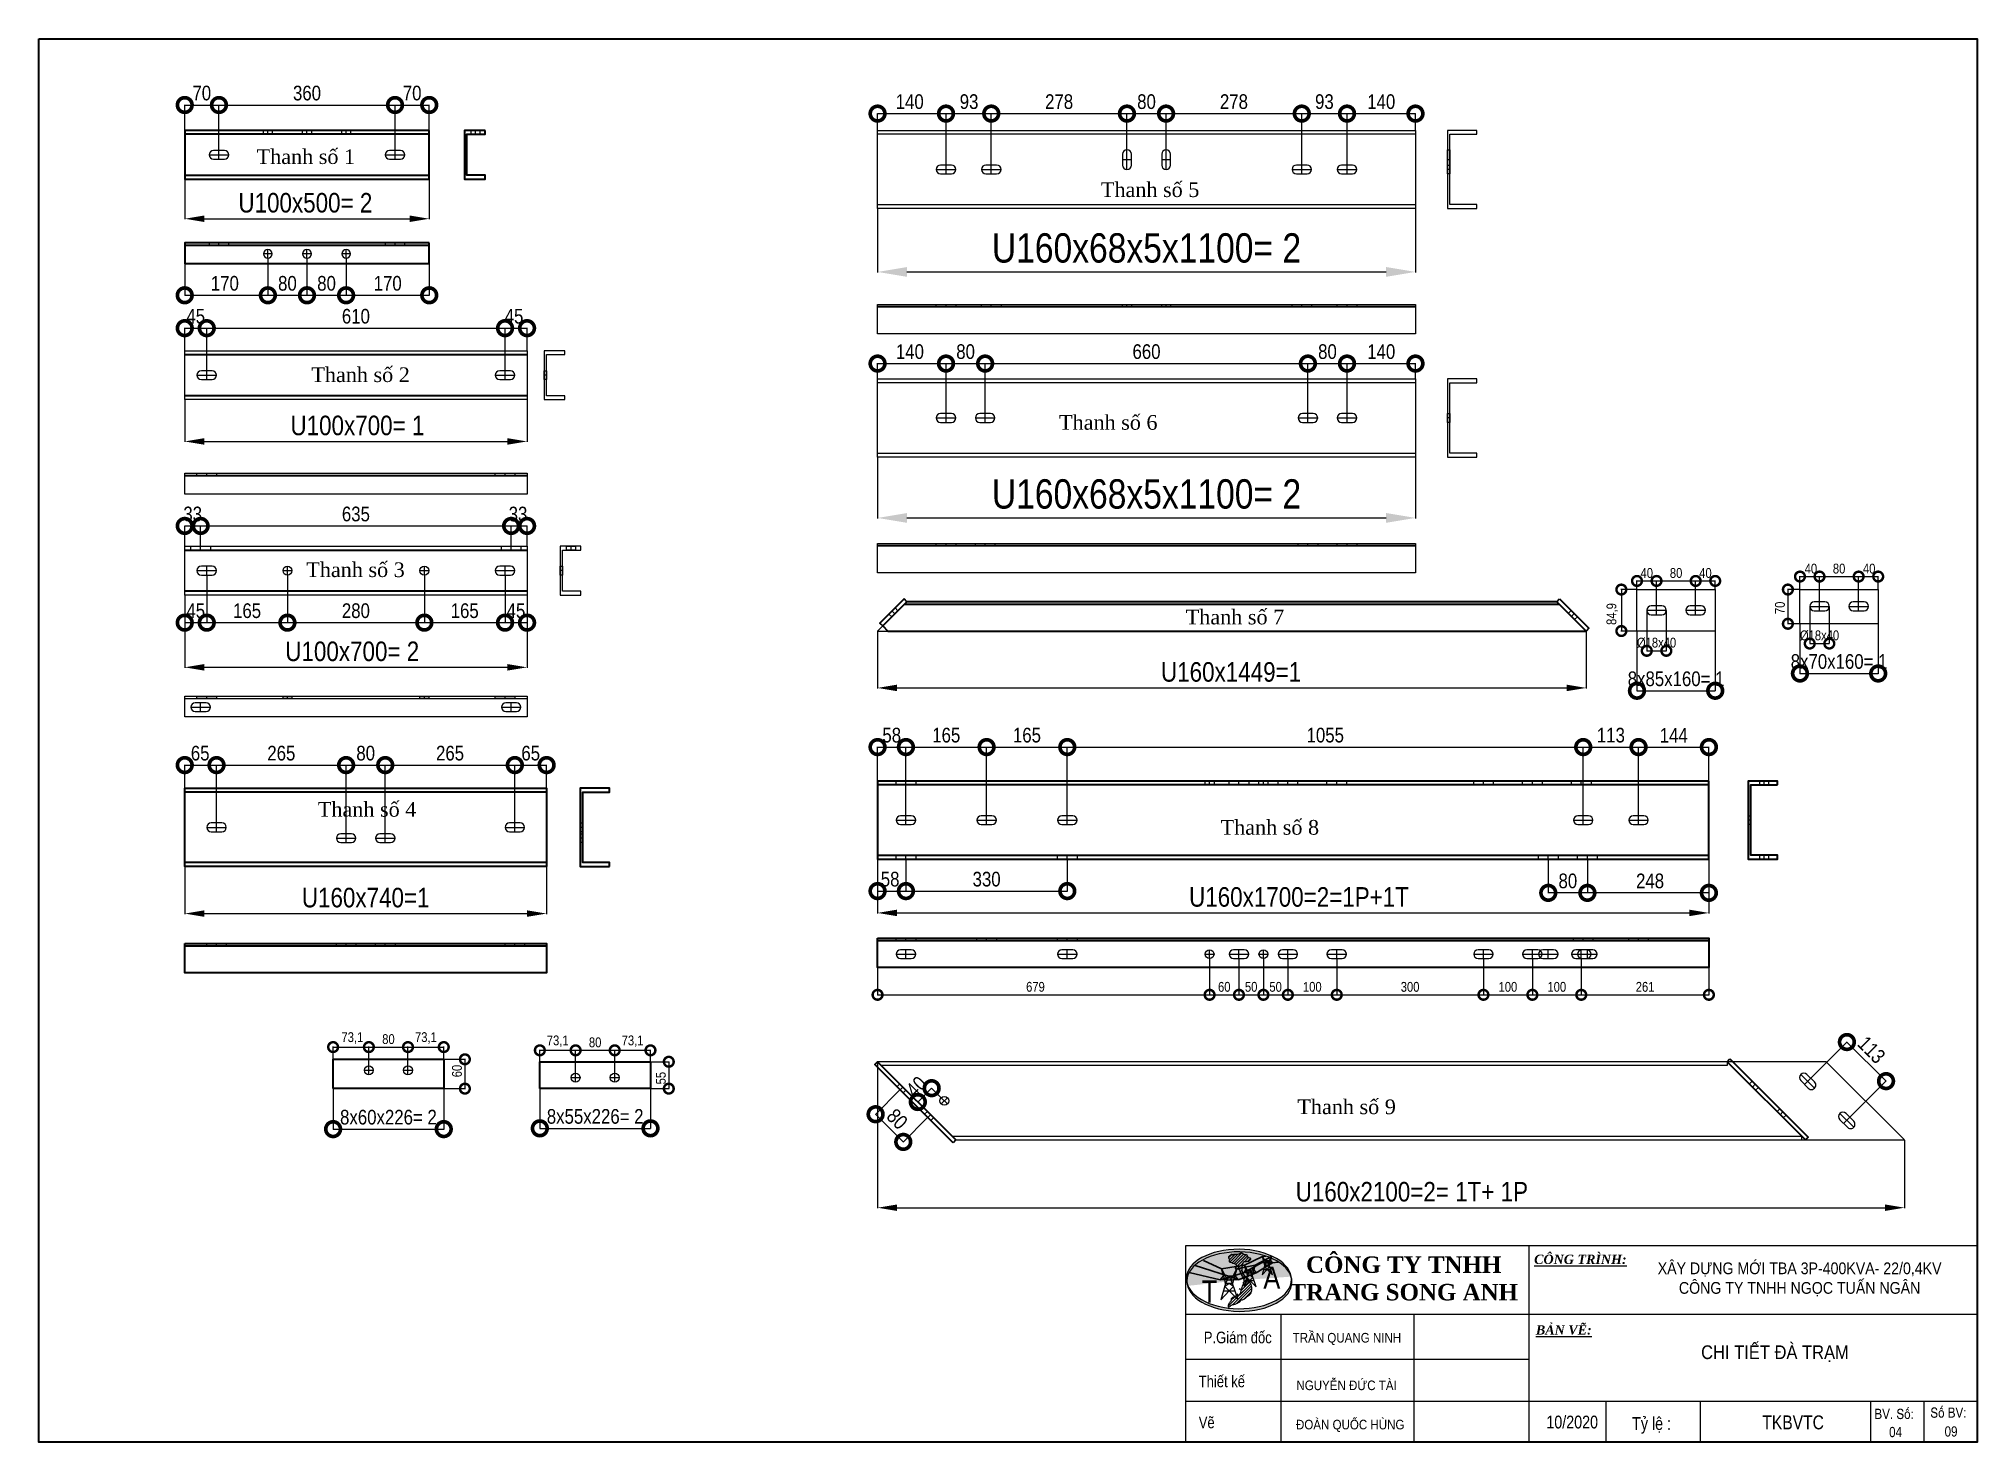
# Model space of a CAD drawing. Header units: millimetres. Extents: x -23083795 to 376618, y 113268 to 3804440.
# Drawn here: x 246092 to 266705, y 113268 to 128200 of the extents above; entities that cross this region are included whole.
import ezdxf
from ezdxf.enums import TextEntityAlignment as Align

# ---------------------------------------------------------------- set-up
doc = ezdxf.new("R2010")
doc.units = ezdxf.units.MM
doc.header["$LTSCALE"] = 6
for name, color, linetype, lineweight in [('Duongcoban', 4, 'Continuous', 30), ('HTDLXDM', 220, 'Continuous', 30), ('Khung', 7, 'Continuous', 20), ('Khung ten', 7, 'Continuous', 20), ('LAYER1', 7, 'Continuous', 35), ('netlonkhungten', 32, 'Continuous', 35), ('Text', 7, 'Continuous', 13)]:
    doc.layers.add(name, color=color, linetype=linetype, lineweight=lineweight)
doc.styles.add('ktenBCKT_6o$0$VN', font='arial.ttf')
doc.styles.get("Standard").update_dxf_attribs({"font": 'VHELVCN_1.TTF', "height": 60})
doc.styles.add('Time new romen', font='times.ttf')
doc.styles.add('VN', font='VHELVEN_0.TTF')
doc.styles.add('Vni-helvecondense', font='VHELVCN_1.TTF')
doc.styles.add('VNI-Time', font='VTIMESN_1.TTF', dxfattribs={"width": 0.9})
pattern_1 = [(45, (-324128.097, 53583.68), (-15.03910434, 15.03910434), [])]

msp = doc.modelspace()

# ---------------------------------------------------------------- texts
at = {"color": 7, "linetype": 'Continuous', "lineweight": 20, "attachment_point": 5}
for s, insert, char_height in [('70', (247825.18345, 127621.1757), 156), ('360', (248944.17554, 127620.95076), 156), ('70', (250062.17554, 127621.1757), 156), ('140', (255352.88876, 127529.48708), 156), ('93', (255984.21615, 127529.71203), 156), ('278', (256941.70511, 127529.71203), 156), ('80', (257871.20511, 127529.48708), 156), ('278', (258800.70511, 127529.71203), 156), ('93', (259762.70511, 127529.71203), 156), ('140', (260367.20511, 127529.48708), 156), ('U160x68x5x1100= 2', (257871.20511, 125972.04868), 312), ('170', (248070.85889, 125596.88432), 156), ('80', (248736.17554, 125596.65937), 156), ('80', (249152.17554, 125596.65937), 156), ('170', (249802.17554, 125596.88432), 156), ('45', (247761.17554, 125246.73162), 156), ('610', (249464.17554, 125246.73162), 156), ('45', (251145.58871, 125246.73162), 156), ('140', (255355.26964, 124870.26442), 156), ('80', (255947.20511, 124870.26442), 156), ('660', (257871.20511, 124870.26442), 156), ('80', (259795.20511, 124870.26442), 156), ('140', (260367.20511, 124870.26442), 156), ('U160x68x5x1100= 2', (257871.20511, 123354.92945), 312), ('33', (247728.67554, 123142.75274), 156), ('635', (249464.17554, 123142.75274), 156), ('33', (251188.03074, 123142.19935), 156), ('45', (247761.17554, 122113.93363), 156), ('165', (248307.17554, 122113.93363), 156), ('280', (249464.17554, 122113.93363), 156), ('165', (250621.17554, 122113.93363), 156), ('45', (251166.15336, 122113.93363), 156), ('58', (255162.00511, 120789.96175), 156), ('165', (255741.80511, 120789.96175), 156), ('165', (256599.80511, 120789.96175), 156), ('1055', (259771.80511, 120789.96175), 156), ('113', (262808.96153, 120789.96175), 156), ('144', (263477.16153, 120788.61208), 156), ('65', (247808.27392, 120598.34975), 156), ('265', (248671.17554, 120598.34975), 156), ('80', (249568.17554, 120598.34975), 156), ('265', (250465.17554, 120598.34975), 156), ('65', (251323.17554, 120598.34975), 156), ('58', (255144.76984, 119257.97198), 156), ('330', (256170.80511, 119257.97198), 156), ('80', (262351.36153, 119239.20588), 156), ('248', (263225.69436, 119239.20588), 156), ('679', (256690.30594, 118112.56678), 104), ('60', (258698.00511, 118112.41682), 104), ('50', (258984.00511, 118112.41682), 104), ('50', (259244.00511, 118112.41682), 104), ('100', (259634.00511, 118112.41682), 104), ('300', (260674.00511, 118112.41682), 104), ('100', (261714.00511, 118112.41682), 104), ('100', (262234.00511, 118112.41682), 104), ('261', (263172.60511, 118112.41682), 104)]:
    msp.add_mtext(s, dxfattribs=dict(at, insert=insert, char_height=char_height))
at = {"color": 7, "linetype": 'Continuous', "lineweight": 20, "char_height": 156, "attachment_point": 5}
for s, insert, rotation in [('113', (265580.12786, 117443.11508), 315), ('40', (255423.84238, 117050.64737), 45), ('80', (255220.17247, 116706.46638), 315)]:
    msp.add_mtext(s, dxfattribs=dict(at, insert=insert, rotation=rotation))
at = {"layer": 'HTDLXDM', "attachment_point": 2, "style": 'VNI-Time'}
for s, insert, char_height, width in [('XAÂY DÖÏNG MÔÙI TBA 3P-400KVA- 22/0,4KV\\PCOÂNG TY TNHH NGOÏC TUAÁN NGAÂN', (264815.96656, 115181.15491), 125.0619813, 4822.4687753), ('CHI TIEÁT ÑAØ TRAÏM', (264553.83422, 114299.01618), 145.9056448, 5626.2135712)]:
    msp.add_mtext(s, dxfattribs=dict(at, insert=insert, char_height=char_height, width=width))
at = {"layer": 'LAYER1', "color": 3, "style": 'Time new romen'}
for s, p in [('Thanh số 1', (248408.71836, 126867.42136)), ('Thanh số 5', (257386.18851, 126515.97315)), ('Thanh số 2', (248990.7191, 124547.55651)), ('Thanh số 6', (256941.22935, 124040.22139)), ('Thanh số 3', (248936.72574, 122473.02689)), ('Thanh số 7', (258288.2761, 121969.4827)), ('Thanh số 4', (249059.84575, 119923.38911)), ('Thanh số 8', (258659.11029, 119731.78647)), ('Thanh số 9', (259475.54873, 116758.80666))]:
    msp.add_text(s, height=156, dxfattribs=at).set_placement(p)
at = {"layer": 'LAYER1', "color": 7, "linetype": 'Continuous', "lineweight": 20, "attachment_point": 5}
for s, insert, char_height in [('U100x500= 2', (248926.84571, 126453.56993), 208), ('U100x700= 1', (249480.34193, 124084.26621), 208), ('40', (263190.49325, 122515.5319), 104), ('80', (263502.49325, 122515.5319), 104), ('40', (263814.49325, 122515.5319), 104), ('40', (264935.94655, 122562.19645), 104), ('80', (265235.61036, 122562.19645), 104), ('40', (265555.67752, 122562.19645), 104), ('%%C18x40', (263294.49325, 121773.45881), 104), ('\\A1;%%c18x40', (265027.61036, 121850.69344), 104), ('U100x700= 2', (249425.43953, 121681.17502), 208), ('8x70x160= 1', (265235.61036, 121573.2996), 156), ('U160x1449=1', (258770.40635, 121461.9992), 208), ('8x85x160= 1', (263502.49325, 121389.4703), 156), ('U160x740=1', (249568.17554, 119061.24269), 208), ('U160x1700=2=1P+1T', (259492.63158, 119068.29405), 208), ('73,1', (249426.74221, 117568.2441), 104), ('80', (249810.1481, 117556.35946), 104), ('73,1', (250208.30452, 117568.2441), 104), ('73,1', (251610.21949, 117533.66734), 104), ('80', (252008.37591, 117521.78269), 104), ('73,1', (252406.53233, 117533.66734), 104), ('8x60x226= 2', (249810.1481, 116725.63545), 156), ('8x55x226= 2', (252008.37591, 116733.81777), 156)]:
    msp.add_mtext(s, dxfattribs=dict(at, insert=insert, char_height=char_height))
at = {"layer": 'LAYER1', "color": 7, "linetype": 'Continuous', "lineweight": 20, "char_height": 104, "attachment_point": 5, "rotation": 90}
for s, insert in [('84,9', (262824.45177, 122079.49839)), ('70', (264606.9296, 122145.08518)), ('60', (250539.04512, 117217.77654)), ('55', (252707.28759, 117141.75244))]:
    msp.add_mtext(s, dxfattribs=dict(at, insert=insert))
at = {"layer": 'LAYER1', "color": 7, "linetype": 'Continuous', "insert": (260692.69249, 115932.09604), "char_height": 208, "attachment_point": 5}
msp.add_mtext('U160x2100=2= 1T+ 1P', dxfattribs=at)
at = {"layer": 'Text'}
for s, p in [('A', (259114.05844, 114902.22252)), ('T', (258457.45438, 114754.05546))]:
    msp.add_text(s, height=235.39201, dxfattribs=at).set_placement(p)
at = {"layer": 'Text', "style": 'VNI-Time', "width": 0.9}
for s, p in [('TRAÀN QUANG NINH', (260002.10638, 114329.07301)), ('NGUYEÃN ÑÖÙC TAØI', (259998.40528, 113822.68683)), ('ÑOAØN QUOÁC HUØNG', (260037.18725, 113405.06716))]:
    msp.add_text(s, height=102.0295345, dxfattribs=at).set_placement(p, align=Align.CENTER)
at = {"layer": 'Text', "style": 'Vni-helvecondense'}
for s, p in [('BV. Soá: ', (265611.48214, 113516.16858)), (' Soá BV: ', (266171.69823, 113529.85591))]:
    msp.add_text(s, height=107.958298, dxfattribs=at).set_placement(p)
for s, p in [('04', (265836.14491, 113323.10264)), ('09', (266426.166, 113328.94478))]:
    msp.add_text(s, height=107.958298, dxfattribs=at).set_placement(p, align=Align.CENTER)
at = {"layer": 'Text'}
for s, insert, char_height, width, attachment_point, style in [('{\\fTimes New Roman|b1|i0|c0|p18;CÔNG TY TNHH\\PTRANG SONG ANH}', (260606.12765, 115245.40896), 175.5090189, 3080.1832819, 2, 'VN'), ('{\\fTimes New Roman|b1|i1|c0|p18;\\LCÔNG TRÌNH: }', (262484.83642, 115213.24437), 98.9664494, 4319.9166879, 5, 'ktenBCKT_6o$0$VN'), ('{\\fArial|b0|i0|c0|p34;\\W0.8;P.\\fArial|b0|i0|c238|p34;G\\fArial|b0|i0|c0|p34;iám\\fArial|b0|i0|c238|p34; đ\\fArial|b0|i0|c0|p34;ốc}', (258480.53104, 114381.99714), 123.70806178, 1380.3477759, 4, 'VN'), ('{\\fTimes New Roman|b1|i1|c0|p18;\\LBẢN VẼ: }', (262308.05259, 114461.99984), 98.9664494, 4319.9166879, 5, 'ktenBCKT_6o$0$VN'), ('{\\fArial|b0|i0|c238|p34;\\W0.8;Thi\\fArial|b0|i0|c0|p34;ết kế}', (258426.62535, 113914.90757), 123.7080618, 1380.3477759, 4, 'VN'), ('{\\fArial|b0|i0|c0|p34;\\W0.8;Vẽ}', (258426.62535, 113478.19241), 123.7080618, 1380.3477759, 4, 'VN'), ('{\\W0.8;10\\fArial|b0|i0|c238|p34;/20\\fArial|b0|i0|c0|p34;20}', (262122.80891, 113482.20271), 136.078868, 873.0780987, 4, 'VN'), ('{\\fArial|b0|i0|c238|p34;\\W0.8;T\\fArial|b0|i0|c0|p34;ỷ lệ : }', (263034.94526, 113446.84119), 136.078868, 1518.3825535, 4, 'VN'), ('{\\W0.8;TKBVTC}', (264419.59437, 113478.67638), 148.4496741, 1380.3477759, 4, 'VN')]:
    msp.add_mtext(s, dxfattribs=dict(at, insert=insert, char_height=char_height, width=width, attachment_point=attachment_point, style=style))

# ---------------------------------------------------------------- blocks, each defined once
blk = doc.blocks.new('lo fi 18- 8ly- mau xanh- HCD')
at = {"layer": 'LAYER1', "color": 1, "linetype": 'Continuous', "lineweight": 25, "ltscale": 5}
blk.add_line((0, 0), (0, 8), dxfattribs=at)
at = {"layer": 'LAYER1', "color": 3, "linetype": 'Continuous', "lineweight": 25, "ltscale": 5}
blk.add_lwpolyline([(-9, 8), (9, 8), (9, 0), (-9, 0)], close=True, dxfattribs=at)
blk = doc.blocks.new('Ovan 18x40')
at = {"layer": 'LAYER1', "color": 1, "linetype": 'Continuous', "lineweight": 9}
for p, q in [((-20, 0), (20, 0)), ((0, -9), (0, 9))]:
    blk.add_line(p, q, dxfattribs=at)
at = {"layer": 'LAYER1', "color": 7, "linetype": 'Continuous', "lineweight": 20}
blk.add_lwpolyline([(11, 9), (-11, 9, 1), (-11, -9), (11, -9, 1)], format="xyb", close=True, dxfattribs=at)
blk = doc.blocks.new('lo fi 18- HCB')
at = {"layer": 'LAYER1', "color": 1, "linetype": 'Continuous', "lineweight": 20}
for p, q in [((-9, 0), (9, 0)), ((0, -9), (0, 9))]:
    blk.add_line(p, q, dxfattribs=at)
at = {"layer": 'LAYER1', "color": 7, "linetype": 'Continuous', "lineweight": 20, "ltscale": 5}
blk.add_circle((0, 0), 9, dxfattribs=at)
blk = doc.blocks.new('lo fi 18- 8ly- HCD')
at = {"layer": 'LAYER1', "color": 1, "linetype": 'Continuous', "lineweight": 25, "ltscale": 5}
blk.add_line((0, 0), (0, 8), dxfattribs=at)
at = {"layer": 'LAYER1', "color": 7, "linetype": 'Continuous', "lineweight": 25, "ltscale": 5}
blk.add_lwpolyline([(-9, 8), (9, 8), (9, 0), (-9, 0)], close=True, dxfattribs=at)
blk = doc.blocks.new('ovan 18x40- 5ly- HCD')
at = {"layer": 'LAYER1', "color": 1, "linetype": 'Continuous', "lineweight": 25, "ltscale": 5}
blk.add_line((0, 0), (0, 5), dxfattribs=at)
at = {"layer": 'LAYER1', "color": 7, "linetype": 'Continuous', "lineweight": 25, "ltscale": 5}
blk.add_lwpolyline([(-20, 5), (20, 5), (20, 0), (-20, 0)], close=True, dxfattribs=at)
blk = doc.blocks.new('lo fi 18- 5ly- HCD')
at = {"layer": 'LAYER1', "color": 1, "linetype": 'Continuous', "lineweight": 25, "ltscale": 5}
blk.add_line((0, 0), (0, 5), dxfattribs=at)
at = {"layer": 'LAYER1', "color": 7, "linetype": 'Continuous', "lineweight": 25, "ltscale": 5}
blk.add_lwpolyline([(-9, 5), (9, 5), (9, 0), (-9, 0)], close=True, dxfattribs=at)
blk = doc.blocks.new('ovan 18x40- 8ly- HCD')
at = {"layer": 'LAYER1', "color": 1, "linetype": 'Continuous', "lineweight": 25, "ltscale": 5}
blk.add_line((0, 0), (0, 8), dxfattribs=at)
at = {"layer": 'LAYER1', "color": 7, "linetype": 'Continuous', "lineweight": 25, "ltscale": 5}
blk.add_lwpolyline([(-20, 8), (20, 8), (20, 0), (-20, 0)], close=True, dxfattribs=at)
blk = doc.blocks.new('ovan 18x40- 8ly mau xanh- HCD')
at = {"layer": 'LAYER1', "color": 1, "linetype": 'Continuous', "lineweight": 25, "ltscale": 5}
blk.add_line((0, 0), (0, 8), dxfattribs=at)
at = {"layer": 'LAYER1', "color": 3, "linetype": 'Continuous', "lineweight": 25, "ltscale": 5}
blk.add_lwpolyline([(-20, 8), (20, 8), (20, 0), (-20, 0)], close=True, dxfattribs=at)
blk = doc.blocks.new('ovan 18x40- 8ly mau xanh- HCB')
at = {"layer": 'LAYER1', "color": 1, "linetype": 'Continuous', "lineweight": 9}
for p, q in [((-20, 0), (20, 0)), ((0, -9), (0, 9))]:
    blk.add_line(p, q, dxfattribs=at)
at = {"layer": 'LAYER1', "color": 3, "linetype": 'Continuous', "lineweight": 20}
blk.add_lwpolyline([(11, 9), (-11, 9, 1), (-11, -9), (11, -9, 1)], format="xyb", close=True, dxfattribs=at)
blk = doc.blocks.new('_DotSmall')
at = {"color": 0, "linetype": 'ByBlock', "const_width": 0.5}
blk.add_lwpolyline([(-0.0625, 0, 1), (0.0625, 0, 1)], format="xyb", close=True, dxfattribs=at)
blk = doc.blocks.new('COTLOGO')
at = {"layer": 'Khung'}
for p, q in [((31212.1, 146981.8), (31220.3, 146966)), ((31216.6, 146966), (31212.1, 146981.8)), ((31238.4, 146966.1), (31246.5, 146981.8)), ((31246.5, 146981.8), (31242.1, 146966.5)), ((31246.5, 146981.8), (31242.1, 146966.5)), ((31209, 146956.8), (31216.6, 146966)), ((31219.3, 146956.8), (31209, 146956.8)), ((31221.5, 146949), (31210.6, 146911.5)), ((31220.3, 146966), (31216.6, 146966)), ((31219.3, 146956.8), (31216.6, 146966)), ((31225, 146956.8), (31219.3, 146956.8)), ((31221.5, 146949), (31219.3, 146956.8)), ((31229.3, 146949), (31219.3, 146941.7)), ((31219.3, 146941.7), (31229.7, 146931.8)), ((31220.3, 146966), (31238.6, 146966.4)), ((31220.3, 146966), (31225, 146956.8)), ((31229.3, 146966.2), (31221.5, 146949)), ((31237.1, 146949), (31221.5, 146949)), ((31225, 146956.8), (31233.6, 146956.8)), ((31237.1, 146949), (31229.3, 146966.2)), ((31239.4, 146942.1), (31229.3, 146949)), ((31229.7, 146931.8), (31239.4, 146942.1)), ((31233.6, 146956.8), (31238.4, 146966.1)), ((31233.6, 146956.8), (31239.3, 146956.8)), ((31239.3, 146956.8), (31237.1, 146949)), ((31249.6, 146911.5), (31237.1, 146949)), ((31238.6, 146966.4), (31242.1, 146966.5)), ((31242.1, 146966.5), (31239.3, 146956.8)), ((31249.6, 146956.8), (31239.3, 146956.8)), ((31242.1, 146966.5), (31249.6, 146956.8)), ((31210.6, 146911.5), (31229.7, 146931.8)), ((31216.5, 146931.8), (31242.8, 146931.8)), ((31229.7, 146931.8), (31249.6, 146911.5))]:
    blk.add_line(p, q, dxfattribs=at)
blk.add_lwpolyline([(31237.1, 146949), (31229.3, 146966.2), (31221.5, 146949)], dxfattribs=at)

# ---------------------------------------------------------------- hatches: boundary and pattern name
h = msp.add_hatch()
h.set_pattern_fill('ANSI31', color=256, scale=170.148043, style=0)
h.set_pattern_definition(pattern_1)
edge = h.paths.add_edge_path()
edge.add_spline(control_points=[(258898.8379, 115016.30778), (258899.57757, 115014.52656), (258908.75074, 114990.18907), (258901.4982, 114943.02426), (258870.50845, 114894.16735), (258871.89296, 114841.81949), (258830.61004, 114823.10141), (258802.40345, 114815.23474), (258768.6229, 114801.1974), (258773.89913, 114765.503), (258747.83803, 114751.71375), (258746.16761, 114734.39791), (258738.97591, 114727.92865), (258742.04735, 114718.7449), (258736.26482, 114702.15881), (258755.31694, 114712.46825), (258764.97903, 114721.72627), (258779.959, 114732.17571), (258793.74983, 114732.67852), (258806.67973, 114736.4122), (258822.53713, 114739.84348), (258841.10281, 114755.15296), (258872.05306, 114757.87724), (258869.06906, 114786.69739), (258892.25899, 114780.14016), (258917.31254, 114795.12356), (258947.20014, 114824.76735), (258993.46261, 114854.31217), (258993.06006, 114917.92892), (258976.71692, 114964.19598), (258953.12494, 115000.2135), (258935.53267, 115017.19403), (258926.26317, 115027.00934)], knot_values=[325.2065401229, 325.2065401229, 325.2065401229, 325.2065401229, 329.3844731738, 381.6250710517, 416.9810768634, 456.3326094966, 477.659535536, 506.1850717693, 524.358493758, 546.7861121352, 569.0085848396, 577.6012925026, 582.5990451646, 587.2551023114, 598.191610277, 604.0603111456, 621.9080645466, 633.0664320861, 640.7890581099, 651.1470585155, 662.1706276019, 674.9075483351, 703.4941224785, 712.4215163118, 718.2547650629, 745.3790726193, 772.3795870547, 810.7015532213, 854.8148979211, 894.0482779137, 917.4558884682, 946.5418220516, 946.5418220516, 946.5418220516, 946.5418220516], degree=3, periodic=0)
edge.add_line((258965.0781, 114981.38163), (258907.91222, 114920.81306))
edge.add_line((258907.91222, 114920.81306), (258935.94775, 115016.93488))
edge.add_spline(control_points=[(258898.8379, 115016.30778), (258899.57757, 115014.52656), (258908.75074, 114990.18907), (258901.4982, 114943.02426), (258870.50845, 114894.16735), (258871.89296, 114841.81949), (258830.61004, 114823.10141), (258802.40345, 114815.23474), (258768.6229, 114801.1974), (258773.89913, 114765.503), (258747.83803, 114751.71375), (258746.16761, 114734.39791), (258738.97591, 114727.92865), (258742.04735, 114718.7449), (258736.26482, 114702.15881), (258755.31694, 114712.46825), (258764.97903, 114721.72627), (258779.959, 114732.17571), (258793.74983, 114732.67852), (258806.67973, 114736.4122), (258822.53713, 114739.84348), (258841.10281, 114755.15296), (258872.05306, 114757.87724), (258869.06906, 114786.69739), (258892.25899, 114780.14016), (258917.31254, 114795.12356), (258947.20014, 114824.76735), (258993.46261, 114854.31217), (258993.06006, 114917.92892), (258976.71692, 114964.19598), (258953.12494, 115000.2135), (258935.53267, 115017.19403), (258926.26317, 115027.00934)], knot_values=[325.2065401229, 325.2065401229, 325.2065401229, 325.2065401229, 329.3844731738, 381.6250710517, 416.9810768634, 456.3326094966, 477.659535536, 506.1850717693, 524.358493758, 546.7861121352, 569.0085848396, 577.6012925026, 582.5990451646, 587.2551023114, 598.191610277, 604.0603111456, 621.9080645466, 633.0664320861, 640.7890581099, 651.1470585155, 662.1706276019, 674.9075483351, 703.4941224785, 712.4215163118, 718.2547650629, 745.3790726193, 772.3795870547, 810.7015532213, 854.8148979211, 894.0482779137, 917.4558884682, 946.5418220516, 946.5418220516, 946.5418220516, 946.5418220516], degree=3, periodic=0)
edge.add_line((258926.26317, 115027.00934), (258898.8379, 115016.30778))
edge.add_spline(control_points=[(258898.8379, 115016.30778), (258899.57757, 115014.52656), (258908.75074, 114990.18907), (258901.4982, 114943.02426), (258870.50845, 114894.16735), (258871.89296, 114841.81949), (258830.61004, 114823.10141), (258802.40345, 114815.23474), (258768.6229, 114801.1974), (258773.89913, 114765.503), (258747.83803, 114751.71375), (258746.16761, 114734.39791), (258738.97591, 114727.92865), (258742.04735, 114718.7449), (258736.26482, 114702.15881), (258755.31694, 114712.46825), (258764.97903, 114721.72627), (258779.959, 114732.17571), (258793.74983, 114732.67852), (258806.67973, 114736.4122), (258822.53713, 114739.84348), (258841.10281, 114755.15296), (258872.05306, 114757.87724), (258869.06906, 114786.69739), (258892.25899, 114780.14016), (258917.31254, 114795.12356), (258947.20014, 114824.76735), (258993.46261, 114854.31217), (258993.06006, 114917.92892), (258976.71692, 114964.19598), (258953.12494, 115000.2135), (258935.53267, 115017.19403), (258926.26317, 115027.00934)], knot_values=[325.2065401229, 325.2065401229, 325.2065401229, 325.2065401229, 329.3844731738, 381.6250710517, 416.9810768634, 456.3326094966, 477.659535536, 506.1850717693, 524.358493758, 546.7861121352, 569.0085848396, 577.6012925026, 582.5990451646, 587.2551023114, 598.191610277, 604.0603111456, 621.9080645466, 633.0664320861, 640.7890581099, 651.1470585155, 662.1706276019, 674.9075483351, 703.4941224785, 712.4215163118, 718.2547650629, 745.3790726193, 772.3795870547, 810.7015532213, 854.8148979211, 894.0482779137, 917.4558884682, 946.5418220516, 946.5418220516, 946.5418220516, 946.5418220516], degree=3, periodic=0)
edge.add_line((258830.90412, 114824.11273), (258844.91762, 114782.07223))
edge.add_line((258844.91762, 114782.07223), (258810.48553, 114817.23371))
at = {"layer": 'Duongcoban'}
h = msp.add_hatch(color=2, dxfattribs=at)
edge = h.paths.add_edge_path()
edge.add_ellipse((258853.80174, 115004.91117), major_axis=(-559.21417, 6.06992), ratio=0.5655754413, start_angle=183.233374708, end_angle=368.269123217)
edge.add_line((258298.22928, 114985.01102), (258299.24589, 114985.36215))
edge.add_ellipse((258858.4253, 114977.20877), major_axis=(-559.21417, 6.06992), ratio=0.5655754413, start_angle=235.144016234, end_angle=359.622540799, ccw=False)
edge.add_line((259180.84203, 115233.27449), (259198.85787, 115242.70227))
edge.add_line((259198.85787, 115242.70227), (259200.59501, 115246.062))
edge.add_line((259200.59501, 115246.062), (259195.21601, 115227.23552))
edge.add_ellipse((258858.4253, 114977.20877), major_axis=(-559.21417, 6.06992), ratio=0.5655754413, start_angle=188.269123217, end_angle=233.320823776, ccw=False)
at = {"layer": 'Khung ten'}
h = msp.add_hatch(color=256, dxfattribs=at)
edge = h.paths.add_edge_path()
edge.add_ellipse((258853.80174, 115004.91117), major_axis=(-559.21417, 6.06992), ratio=0.5655754413, start_angle=-176.766625292, end_angle=8.269123217)
edge.add_ellipse((258858.4253, 114977.20877), major_axis=(-559.21417, 6.06992), ratio=0.5655754413, start_angle=-171.730876783, end_angle=3.233374708, ccw=False)
h = msp.add_hatch(color=256, dxfattribs=at)
edge = h.paths.add_edge_path()
edge.add_ellipse((258858.4253, 114977.20877), major_axis=(-559.21417, 6.06992), ratio=0.5655754413, start_angle=188.269123217, end_angle=359.622540799, ccw=False)
edge.add_ellipse((258853.80174, 115004.91117), major_axis=(-559.21417, 6.06992), ratio=0.5655754413, start_angle=183.233374708, end_angle=368.269123217)
edge.add_line((258298.22928, 114985.01102), (258299.24589, 114985.36215))
h = msp.add_hatch(color=256, dxfattribs=at)
edge = h.paths.add_edge_path()
edge.add_ellipse((258853.80174, 115004.91117), major_axis=(-559.21417, 6.06992), ratio=0.5655754413, start_angle=-176.766625292, end_angle=8.269123217)
edge.add_ellipse((258858.4253, 114977.20877), major_axis=(-559.21417, 6.06992), ratio=0.5655754413, start_angle=-171.730876783, end_angle=3.233374708, ccw=False)
at = {"layer": 'Text'}
h = msp.add_hatch(color=256, dxfattribs=at)
h.set_gradient(color1=(0, 0, 255), one_color=1, tint=1)
edge = h.paths.add_edge_path()
edge.add_ellipse((258853.80174, 115004.91117), major_axis=(-559.21417, 6.06992), ratio=0.5655754413, start_angle=183.233374708, end_angle=368.269123217)
edge.add_line((258298.22928, 114985.01102), (258299.24589, 114985.36215))
edge.add_ellipse((258858.4253, 114977.20877), major_axis=(-559.21417, 6.06992), ratio=0.5655754413, start_angle=235.144016234, end_angle=359.622540799, ccw=False)
edge.add_line((259180.84203, 115233.27449), (259198.85787, 115242.70227))
edge.add_line((259198.85787, 115242.70227), (259200.59501, 115246.062))
edge.add_line((259200.59501, 115246.062), (259195.21601, 115227.23552))
edge.add_ellipse((258858.4253, 114977.20877), major_axis=(-559.21417, 6.06992), ratio=0.5655754413, start_angle=188.269123217, end_angle=233.320823776, ccw=False)
edge = h.paths.add_edge_path()
edge.add_ellipse((258858.4253, 114977.20877), major_axis=(-559.21417, 6.06992), ratio=0.5655754413, start_angle=3.233374709, end_angle=188.269123217)
edge.add_ellipse((258853.80174, 115004.91117), major_axis=(-559.21417, 6.06992), ratio=0.5655754413, start_angle=8.269123217, end_angle=183.233374708, ccw=False)
h = msp.add_hatch(dxfattribs=at)
h.set_pattern_fill('ANSI31', color=256, scale=170.148043, style=0)
h.set_pattern_definition(pattern_1)
edge = h.paths.add_edge_path()
edge.add_spline(control_points=[(258815.10947, 115266.16499), (258820.00038, 115266.64905), (258836.54918, 115268.2869), (258861.36538, 115265.40044), (258875.69904, 115293.07246), (258895.18433, 115273.12144), (258913.91598, 115260.16829), (258943.23794, 115266.09662), (258947.36566, 115237.86524), (258962.81379, 115227.09488), (259000.89669, 115225.57274), (258942.63872, 115179.78248), (258903.98471, 115196.99556), (258888.52262, 115143.27587), (258880.91133, 115098.12264), (258903.57752, 115053.34643), (258925.69837, 115026.35807), (258951.83541, 115002.1822), (258976.71692, 114964.19598), (258993.06006, 114917.92892), (258993.46261, 114854.31217), (258947.20014, 114824.76735), (258917.31254, 114795.12356), (258892.25899, 114780.14016), (258869.06906, 114786.69739), (258872.05306, 114757.87724), (258841.10281, 114755.15296), (258822.53713, 114739.84348), (258806.67973, 114736.4122), (258793.74983, 114732.67852), (258779.959, 114732.17571), (258764.97903, 114721.72627), (258755.31694, 114712.46825), (258736.26482, 114702.15881), (258742.04735, 114718.7449), (258738.97591, 114727.92865), (258746.16761, 114734.39791), (258747.83803, 114751.71375), (258773.89913, 114765.503), (258768.6229, 114801.1974), (258802.40345, 114815.23474), (258830.61004, 114823.10141), (258871.89296, 114841.81949), (258870.50845, 114894.16735), (258901.4982, 114943.02426), (258910.92026, 115004.29791), (258879.2463, 115048.52605), (258866.3683, 115082.09657), (258854.8424, 115118.34902), (258800.81272, 115109.10521), (258826.31383, 115134.41604), (258826.10038, 115152.94764), (258816.52544, 115169.07117), (258796.41663, 115168.36808), (258780.35988, 115181.40626), (258742.42885, 115182.4428), (258759.73612, 115213.69275), (258735.66469, 115234.14641), (258752.54236, 115252.70644), (258764.63801, 115256.87126), (258771.16308, 115266.162), (258782.55953, 115268.06066), (258785.13073, 115254.74892), (258792.05429, 115264.58917), (258802.08022, 115265.90349), (258810.4553, 115266.07158), (258815.10947, 115266.16499)], knot_values=[0, 0, 0, 0, 10.7735665845, 36.4532534733, 45.4679442593, 66.3045279719, 75.3944756711, 97.7216199934, 113.4382851597, 125.6911224312, 137.561709047, 178.2417659291, 199.701129756, 215.4548631019, 279.0507724077, 301.4044117601, 320.192794705, 354.2924737063, 377.7000842608, 416.9334642534, 461.0468089532, 499.3687751198, 526.3692895552, 553.4935971116, 559.3268458626, 568.254239696, 596.8408138394, 609.5777345726, 620.601303659, 630.9593040646, 638.6819300884, 649.8402976279, 667.6880510289, 673.5567518975, 684.4932598631, 689.1493170099, 694.1470696719, 702.7397773349, 724.9622500393, 747.3898684165, 765.5632904052, 794.0888266385, 815.4157526779, 854.7672853111, 890.1232911228, 942.3638890007, 973.9951801077, 1003.1788865432, 1022.1051133158, 1049.2720402717, 1062.8327235385, 1076.0292904817, 1089.8338192272, 1096.0900800592, 1116.7058842414, 1137.4361290827, 1150.6731388105, 1174.7028723421, 1185.0988354929, 1197.2627979239, 1201.6706222426, 1209.4680776792, 1215.0854598908, 1219.5329080381, 1227.4927713461, 1237.4490430488, 1237.4490430488, 1237.4490430488, 1237.4490430488], degree=3, periodic=0)

# ---------------------------------------------------------------- linework, layer by layer
at = {"color": 1, "linetype": 'Continuous', "lineweight": 9}
for p, q in [((247644.17554, 127226.56737), (247644.17554, 127497.40108)), ((247644.17554, 127494.80108), (248008.17554, 127494.80108)), ((248008.17554, 127013.36737), (248008.17554, 127497.40108)), ((248008.17554, 127013.36737), (248008.17554, 127497.40108)), ((248008.17554, 127494.80108), (249880.17554, 127494.80108)), ((249880.17554, 127013.36737), (249880.17554, 127497.40108)), ((249880.17554, 127013.36737), (249880.17554, 127497.40108)), ((249880.17554, 127494.80108), (250244.17554, 127494.80108)), ((250244.17554, 127226.56737), (250244.17554, 127497.40108)), ((255011.20511, 127226.56737), (255011.20511, 127405.93741)), ((255011.20511, 127403.33741), (255739.20511, 127403.33741)), ((255739.20511, 126857.36737), (255739.20511, 127405.93741)), ((255739.20511, 126857.36737), (255739.20511, 127405.93741)), ((255739.20511, 127403.33741), (256220.20511, 127403.33741)), ((256220.20511, 126857.36737), (256220.20511, 127405.93741)), ((256220.20511, 126857.36737), (256220.20511, 127405.93741)), ((256220.20511, 127403.33741), (257663.20511, 127403.33741)), ((257663.20511, 127018.56737), (257663.20511, 127405.93741)), ((257663.20511, 127018.56737), (257663.20511, 127405.93741)), ((257663.20511, 127403.33741), (258079.20511, 127403.33741)), ((258079.20511, 127018.56737), (258079.20511, 127405.93741)), ((258079.20511, 127018.56737), (258079.20511, 127405.93741)), ((258079.20511, 127403.33741), (259522.20511, 127403.33741)), ((259522.20511, 126857.36737), (259522.20511, 127405.93741)), ((259522.20511, 126857.36737), (259522.20511, 127405.93741)), ((259522.20511, 127403.33741), (260003.20511, 127403.33741)), ((260003.20511, 126857.36737), (260003.20511, 127405.93741)), ((260003.20511, 126857.36737), (260003.20511, 127405.93741)), ((260003.20511, 127403.33741), (260731.20511, 127403.33741)), ((260731.20511, 127226.56737), (260731.20511, 127405.93741)), ((247644.17554, 125806.24524), (247644.17554, 125467.9097)), ((248528.17554, 125863.44524), (248528.17554, 125467.9097)), ((248528.17554, 125863.44524), (248528.17554, 125467.9097)), ((248944.17554, 125863.44524), (248944.17554, 125467.9097)), ((248944.17554, 125863.44524), (248944.17554, 125467.9097)), ((249360.17554, 125863.44524), (249360.17554, 125467.9097)), ((249360.17554, 125863.44524), (249360.17554, 125467.9097)), ((250244.17554, 125806.24524), (250244.17554, 125467.9097)), ((247644.17554, 125470.5097), (248528.17554, 125470.5097)), ((248528.17554, 125470.5097), (248944.17554, 125470.5097)), ((248944.17554, 125470.5097), (249360.17554, 125470.5097)), ((249360.17554, 125470.5097), (250244.17554, 125470.5097)), ((247644.17554, 124881.75292), (247644.17554, 125123.18194)), ((247644.17554, 125120.58194), (247878.17554, 125120.58194)), ((247878.17554, 124668.55292), (247878.17554, 125123.18194)), ((247878.17554, 124668.55292), (247878.17554, 125123.18194)), ((247878.17554, 125120.58194), (251050.17554, 125120.58194)), ((251050.17554, 124668.55292), (251050.17554, 125123.18194)), ((251050.17554, 124668.55292), (251050.17554, 125123.18194)), ((251050.17554, 125120.58194), (251284.17554, 125120.58194)), ((251284.17554, 124881.75292), (251284.17554, 125123.18194)), ((255011.20511, 124582.75021), (255011.20511, 124746.71475)), ((255011.20511, 124744.11475), (255739.20511, 124744.11475)), ((255739.20511, 124213.55021), (255739.20511, 124746.71475)), ((255739.20511, 124213.55021), (255739.20511, 124746.71475)), ((255739.20511, 124744.11475), (256155.20511, 124744.11475)), ((256155.20511, 124213.55021), (256155.20511, 124746.71475)), ((256155.20511, 124213.55021), (256155.20511, 124746.71475)), ((256155.20511, 124744.11475), (259587.20511, 124744.11475)), ((259587.20511, 124213.55021), (259587.20511, 124746.71475)), ((259587.20511, 124213.55021), (259587.20511, 124746.71475)), ((259587.20511, 124744.11475), (260003.20511, 124744.11475)), ((260003.20511, 124213.55021), (260003.20511, 124746.71475)), ((260003.20511, 124213.55021), (260003.20511, 124746.71475)), ((260003.20511, 124744.11475), (260731.20511, 124744.11475)), ((260731.20511, 124582.75021), (260731.20511, 124746.71475)), ((247644.17554, 122802.43328), (247644.17554, 123019.20307)), ((247644.17554, 123016.60307), (247813.17554, 123016.60307)), ((247813.17554, 122802.43328), (247813.17554, 123019.20307)), ((247813.17554, 122802.43328), (247813.17554, 123019.20307)), ((247813.17554, 123016.60307), (251115.17554, 123016.60307)), ((251115.17554, 122802.43328), (251115.17554, 123019.20307)), ((251115.17554, 122802.43328), (251115.17554, 123019.20307)), ((251115.17554, 123016.60307), (251284.17554, 123016.60307)), ((251284.17554, 122802.43328), (251284.17554, 123019.20307)), ((247878.17554, 122493.03328), (247878.17554, 121985.18395)), ((247878.17554, 122493.03328), (247878.17554, 121985.18395)), ((248736.17554, 122493.03328), (248736.17554, 121985.18395)), ((248736.17554, 122493.03328), (248736.17554, 121985.18395)), ((250192.17554, 122493.03328), (250192.17554, 121985.18395)), ((250192.17554, 122493.03328), (250192.17554, 121985.18395)), ((251050.17554, 122493.03328), (251050.17554, 121985.18395)), ((251050.17554, 122493.03328), (251050.17554, 121985.18395)), ((247644.17554, 122279.83328), (247644.17554, 121985.18395)), ((251284.17554, 122279.83328), (251284.17554, 121985.18395)), ((247644.17554, 121987.78395), (247878.17554, 121987.78395)), ((247878.17554, 121987.78395), (248736.17554, 121987.78395)), ((248736.17554, 121987.78395), (250192.17554, 121987.78395)), ((250192.17554, 121987.78395), (251050.17554, 121987.78395)), ((251050.17554, 121987.78395), (251284.17554, 121987.78395)), ((255011.20511, 120304.14164), (255011.20511, 120666.41208)), ((255011.20511, 120663.81208), (255312.80511, 120663.81208)), ((255312.80511, 119934.94164), (255312.80511, 120666.41208)), ((255312.80511, 119934.94164), (255312.80511, 120666.41208)), ((255312.80511, 120663.81208), (256170.80511, 120663.81208)), ((256170.80511, 119934.94164), (256170.80511, 120666.41208)), ((256170.80511, 119934.94164), (256170.80511, 120666.41208)), ((256170.80511, 120663.81208), (257028.80511, 120663.81208)), ((257028.80511, 119934.94164), (257028.80511, 120666.41208)), ((257028.80511, 119934.94164), (257028.80511, 120666.41208)), ((257028.80511, 120663.81208), (262514.80511, 120663.81208)), ((262514.80511, 119934.94164), (262514.80511, 120666.41208)), ((262514.80511, 119934.94164), (262514.80511, 120666.41208)), ((262514.80511, 120663.81208), (263103.11795, 120663.81208)), ((263103.11795, 119934.94164), (263103.11795, 120666.41208)), ((263103.11795, 119934.94164), (263103.11795, 120666.41208)), ((263103.11795, 120663.81208), (263851.20511, 120663.81208)), ((263851.20511, 120304.14164), (263851.20511, 120666.41208)), ((247644.17554, 120227.14421), (247644.17554, 120474.80008)), ((247644.17554, 120472.20008), (247982.17554, 120472.20008)), ((247982.17554, 119857.94421), (247982.17554, 120474.80008)), ((247982.17554, 119857.94421), (247982.17554, 120474.80008)), ((247982.17554, 120472.20008), (249360.17554, 120472.20008)), ((249360.17554, 119743.54421), (249360.17554, 120474.80008)), ((249360.17554, 119743.54421), (249360.17554, 120474.80008)), ((249360.17554, 120472.20008), (249776.17554, 120472.20008)), ((249776.17554, 119743.54421), (249776.17554, 120474.80008)), ((249776.17554, 119743.54421), (249776.17554, 120474.80008)), ((249776.17554, 120472.20008), (251154.17554, 120472.20008)), ((251154.17554, 119857.94421), (251154.17554, 120474.80008)), ((251154.17554, 119857.94421), (251154.17554, 120474.80008)), ((251154.17554, 120472.20008), (251492.17554, 120472.20008)), ((251492.17554, 120227.14421), (251492.17554, 120474.80008)), ((255011.20511, 119469.54164), (255011.20511, 119129.2223)), ((255312.80511, 119469.54164), (255312.80511, 119129.2223)), ((255312.80511, 119469.54164), (255312.80511, 119129.2223)), ((257028.80511, 119469.54164), (257028.80511, 119129.2223)), ((262143.36153, 119469.54164), (262143.36153, 119110.4562)), ((262559.36153, 119469.54164), (262559.36153, 119110.4562)), ((262559.36153, 119469.54164), (262559.36153, 119110.4562)), ((263851.20511, 119469.54164), (263851.20511, 119110.4562)), ((255011.20511, 119131.8223), (255312.80511, 119131.8223)), ((255312.80511, 119131.8223), (257028.80511, 119131.8223)), ((262559.36153, 119113.0562), (262143.36153, 119113.0562)), ((263851.20511, 119113.0562), (262559.36153, 119113.0562)), ((264935.14421, 117142.21827), (265320.72162, 117527.79569)), ((265318.88315, 117525.95722), (265734.88315, 117109.95722)), ((265351.14421, 116726.21827), (265736.72162, 117111.79569)), ((255249.79202, 117016.94977), (254988.70078, 116755.85853)), ((255573.36408, 116754.04747), (255437.66609, 116889.74545)), ((255586.58278, 117034.98519), (255439.50457, 116887.90698)), ((255720.44229, 116901.12568), (255584.7443, 117036.82366)), ((254990.53926, 116757.69701), (255284.69568, 116463.54059)), ((255543.94844, 116722.79335), (255282.8572, 116461.70211))]:
    msp.add_line(p, q, dxfattribs=at)
at = {"color": 1, "linetype": 'Continuous', "lineweight": 25}
for p, q in [((255011.20511, 126390.66737), (255011.20511, 125713.64955)), ((260731.20511, 126390.66737), (260731.20511, 125713.64955)), ((255323.20511, 125718.84955), (260419.20511, 125718.84955)), ((255011.20511, 123746.85021), (255011.20511, 123096.53031)), ((260731.20511, 123746.85021), (260731.20511, 123096.53031)), ((255323.20511, 123101.73031), (260419.20511, 123101.73031)), ((258542.00511, 118410.83295), (258542.00511, 118023.11703)), ((258542.00511, 118410.83295), (258542.00511, 118023.11703)), ((258854.00511, 118410.83295), (258854.00511, 118023.11703)), ((258854.00511, 118410.83295), (258854.00511, 118023.11703)), ((259114.00511, 118410.83295), (259114.00511, 118023.11703)), ((259114.00511, 118410.83295), (259114.00511, 118023.11703)), ((259374.00511, 118410.83295), (259374.00511, 118023.11703)), ((259374.00511, 118410.83295), (259374.00511, 118023.11703)), ((259894.00511, 118410.83295), (259894.00511, 118023.11703)), ((259894.00511, 118410.83295), (259894.00511, 118023.11703)), ((261454.00511, 118410.83295), (261454.00511, 118023.11703)), ((261454.00511, 118410.83295), (261454.00511, 118023.11703)), ((261974.00511, 118410.83295), (261974.00511, 118023.11703)), ((261974.00511, 118410.83295), (261974.00511, 118023.11703)), ((262494.00511, 118410.83295), (262494.00511, 118023.11703)), ((262494.00511, 118410.83295), (262494.00511, 118023.11703)), ((255011.20511, 118314.63295), (255011.20511, 118023.11703)), ((263851.20511, 118314.63295), (263851.20511, 118023.11703)), ((255011.20511, 118028.31703), (258542.00511, 118028.31703)), ((258542.00511, 118028.31703), (258854.00511, 118028.31703)), ((258854.00511, 118028.31703), (259114.00511, 118028.31703)), ((259114.00511, 118028.31703), (259374.00511, 118028.31703)), ((259374.00511, 118028.31703), (259894.00511, 118028.31703)), ((259894.00511, 118028.31703), (261454.00511, 118028.31703)), ((261454.00511, 118028.31703), (261974.00511, 118028.31703)), ((261974.00511, 118028.31703), (262494.00511, 118028.31703)), ((262494.00511, 118028.31703), (263851.20511, 118028.31703))]:
    msp.add_line(p, q, dxfattribs=at)
at = {"color": 25, "linetype": 'Continuous', "lineweight": 20}
for p, q in [((255065.81824, 121953.21155), (255011.20511, 121898.59842)), ((255011.20511, 121898.59842), (255120.43137, 121898.59842))]:
    msp.add_line(p, q, dxfattribs=at)
at = {"color": 7}
msp.add_line((259104.7835, 115245.63533), (259140.37734, 115249.37711), dxfattribs=at)
at = {"color": 150, "linetype": 'Continuous', "lineweight": 20}
for points in [[(255011.20511, 127225.26737), (260731.20511, 127225.26737), (260731.20511, 126393.26737), (255011.20511, 126393.26737)], [(255011.20511, 125374.02912), (260731.20511, 125374.02912), (260731.20511, 125062.02912), (255011.20511, 125062.02912)]]:
    msp.add_lwpolyline(points, close=True, dxfattribs=at)
msp.add_lwpolyline([(261382.02757, 127183.66737), (261382.02757, 127225.26737), (261070.02757, 127225.26737), (261070.02757, 126393.26737), (261382.02757, 126393.26737), (261382.02757, 126434.86737), (261096.02757, 126434.86737), (261096.02757, 127183.66737), (261382.02757, 127183.66737)], dxfattribs=at)
at = {"color": 70, "linetype": 'Continuous', "lineweight": 20}
for points in [[(255011.20511, 124581.45021), (260731.20511, 124581.45021), (260731.20511, 123749.45021), (255011.20511, 123749.45021)], [(255011.20511, 122829.56267), (260731.20511, 122829.56267), (260731.20511, 122517.56267), (255011.20511, 122517.56267)]]:
    msp.add_lwpolyline(points, close=True, dxfattribs=at)
msp.add_lwpolyline([(261382.02757, 124539.85021), (261382.02757, 124581.45021), (261070.02757, 124581.45021), (261070.02757, 123749.45021), (261382.02757, 123749.45021), (261382.02757, 123791.05021), (261096.02757, 123791.05021), (261096.02757, 124539.85021), (261382.02757, 124539.85021)], dxfattribs=at)
at = {"color": 7, "linetype": 'Continuous', "lineweight": 20}
msp.add_lwpolyline([(255011.20511, 117316.20644), (255843.20511, 116484.20644), (265931.20511, 116484.20644), (265099.20511, 117316.20644), (255011.20511, 117316.20644), (255843.20511, 116484.20644)], dxfattribs=at)
at = {"color": 201, "linetype": 'Continuous', "lineweight": 20}
for points in [[(264045.98824, 117316.20644), (264045.98824, 117274.60644), (255052.80511, 117274.60644)], [(255801.60511, 116525.80644), (264836.38824, 116525.80644), (264836.38824, 116484.20644)]]:
    msp.add_lwpolyline(points, dxfattribs=at)
at = {"color": 1, "linetype": 'Continuous'}
for points in [[(255323.20511, 125770.84955), (255323.20511, 125666.84955), (255011.20511, 125718.84955)], [(260419.20511, 125770.84955), (260419.20511, 125666.84955), (260731.20511, 125718.84955)], [(255323.20511, 123153.73031), (255323.20511, 123049.73031), (255011.20511, 123101.73031)], [(260419.20511, 123153.73031), (260419.20511, 123049.73031), (260731.20511, 123101.73031)]]:
    msp.add_solid(points, dxfattribs=at)
at = {"layer": 'Duongcoban', "color": 2}
for p, q in [((258913.05832, 115152.38739), (259103.55433, 115246.062)), ((259026.27244, 115152.38739), (259198.85787, 115242.70227)), ((258653.7769, 114995.26766), (258323.67988, 115075.63425)), ((258842.57939, 115001.87319), (258378.76903, 115152.4863)), ((258668.17421, 115112.70452), (258477.91437, 115202.42391)), ((258653.7769, 114995.26766), (258902.76613, 115070.04985)), ((258668.48003, 115112.89272), (258913.05832, 115152.38739)), ((258830.21449, 115112.89272), (259026.27244, 115152.38739)), ((258844.91762, 114995.26766), (259036.56463, 115070.04985)), ((258902.76613, 115070.04985), (259094.73245, 115175.48697)), ((259036.56463, 115070.04985), (259209.41689, 115175.48697)), ((259209.41689, 115175.48697), (259272.50374, 115184.95765))]:
    msp.add_line(p, q, dxfattribs=at)
at = {"layer": 'Khung'}
for points in [[(266704.54895, 113268.16236), (266704.54895, 115356.33637), (258285.05866, 115356.33637), (258285.05866, 113268.16236)], [(261935.23135, 115356.33637), (261935.23135, 113268.16236)], [(258285.05866, 114630.45593), (266704.54895, 114630.45593)], [(259301.72844, 113268.16236), (259301.72844, 114630.45593)], [(260718.64324, 113268.16236), (260718.64324, 114630.45593)], [(258285.05866, 114151.62469), (261935.23135, 114151.62469)], [(258295.62009, 113704.87752), (266704.54895, 113704.87752)], [(262756.46903, 113704.87752), (262756.46903, 113268.16236)], [(263757.13641, 113704.87752), (263757.13641, 113268.16236)], [(265568.45277, 113704.87752), (265568.45277, 113268.16236)], [(266135.34046, 113704.87752), (266135.34046, 113268.16236)], [(258285.05866, 113268.16236), (266704.54895, 113268.16236)]]:
    msp.add_lwpolyline(points, dxfattribs=at)
at = {"layer": 'LAYER1', "color": 201, "linetype": 'Continuous'}
for p, q in [((250244.17554, 127183.66737), (247644.17554, 127183.66737)), ((247644.17554, 126746.86737), (250244.17554, 126746.86737)), ((247644.17554, 126002.54524), (250244.17554, 126002.54524)), ((260731.20511, 125348.02912), (255011.20511, 125348.02912)), ((251284.17554, 123551.14775), (247644.17554, 123551.14775)), ((260731.20511, 122803.56267), (255011.20511, 122803.56267)), ((251492.17554, 120184.24421), (247644.17554, 120184.24421)), ((263851.20511, 120261.24164), (255011.20511, 120261.24164)), ((251492.17554, 119435.44421), (247644.17554, 119435.44421)), ((255011.20511, 119512.44164), (263851.20511, 119512.44164)), ((247644.17554, 118547.72332), (251492.17554, 118547.72332)), ((263851.20511, 118603.23295), (255011.20511, 118603.23295))]:
    msp.add_line(p, q, dxfattribs=at)
at = {"layer": 'LAYER1', "color": 1, "linetype": 'Continuous', "lineweight": 25}
for p, q in [((247644.17554, 126702.66737), (247644.17554, 126279.5705)), ((250244.17554, 126702.66737), (250244.17554, 126279.5705)), ((247852.17554, 126284.7705), (250036.17554, 126284.7705)), ((247644.17554, 124357.85292), (247644.17554, 123910.26679)), ((251284.17554, 124357.85292), (251284.17554, 123910.26679)), ((247852.17554, 123915.46679), (251076.17554, 123915.46679)), ((264819.61036, 122342.43305), (264819.61036, 122483.29667)), ((264819.61036, 122478.09667), (265027.61036, 122478.09667)), ((265027.61036, 122210.64869), (265027.61036, 122483.29667)), ((265027.61036, 122210.64869), (265027.61036, 122483.29667)), ((265027.61036, 122478.09667), (265443.61036, 122478.09667)), ((265443.61036, 122210.64869), (265443.61036, 122483.29667)), ((265443.61036, 122210.64869), (265443.61036, 122483.29667)), ((265443.61036, 122478.09667), (265651.61036, 122478.09667)), ((265651.61036, 122342.43305), (265651.61036, 122483.29667)), ((247644.17554, 122278.53328), (247644.17554, 121507.1756)), ((251284.17554, 122278.53328), (251284.17554, 121507.1756)), ((263083.89325, 122339.83305), (262915.23619, 122339.83305)), ((262920.43619, 122339.83305), (262920.43619, 121898.59842)), ((263086.49325, 122342.43305), (263086.49325, 122436.63212)), ((263086.49325, 122431.43212), (263294.49325, 122431.43212)), ((263294.49325, 122168.61573), (263294.49325, 122436.63212)), ((263294.49325, 122168.61573), (263294.49325, 122436.63212)), ((263294.49325, 122431.43212), (263710.49325, 122431.43212)), ((263710.49325, 122168.61573), (263710.49325, 122436.63212)), ((263710.49325, 122168.61573), (263710.49325, 122436.63212)), ((263710.49325, 122431.43212), (263918.49325, 122431.43212)), ((263918.49325, 122342.43305), (263918.49325, 122436.63212)), ((264817.01036, 122339.83305), (264685.97935, 122339.83305)), ((264691.17935, 122339.83305), (264691.17935, 121975.83305)), ((263190.49325, 122116.61573), (263190.49325, 121682.80935)), ((263398.49325, 122116.61573), (263398.49325, 121682.80935)), ((255011.20511, 121895.99842), (255011.20511, 121287.99978)), ((262546.00511, 121895.99842), (262546.00511, 121287.99978)), ((263083.89325, 121898.59842), (262915.23619, 121898.59842)), ((264817.01036, 121975.83305), (264685.97935, 121975.83305)), ((263190.49325, 121688.00935), (263398.49325, 121688.00935)), ((247852.17554, 121512.3756), (251076.17554, 121512.3756)), ((255219.20511, 121293.19978), (262338.00511, 121293.19978)), ((247644.17554, 119391.24421), (247644.17554, 118887.24326)), ((251492.17554, 119391.24421), (251492.17554, 118887.24326)), ((255011.20511, 119468.24164), (255011.20511, 118894.29463)), ((263851.20511, 119468.24164), (263851.20511, 118894.29463)), ((247852.17554, 118892.44326), (251284.17554, 118892.44326)), ((255219.20511, 118899.49463), (263643.20511, 118899.49463)), ((249221.83526, 117344.80644), (249221.83526, 117477.45968)), ((249221.83526, 117472.25968), (249602.1481, 117472.25968)), ((249602.1481, 117274.60644), (249602.1481, 117477.45968)), ((249602.1481, 117274.60644), (249602.1481, 117477.45968)), ((249602.1481, 117472.25968), (250018.1481, 117472.25968)), ((250018.1481, 117274.60644), (250018.1481, 117477.45968)), ((250018.1481, 117274.60644), (250018.1481, 117477.45968)), ((250018.1481, 117472.25968), (250398.46094, 117472.25968)), ((250398.46094, 117344.80644), (250398.46094, 117477.45968)), ((250401.06094, 117342.20644), (250628.34491, 117342.20644)), ((250623.14491, 117342.20644), (250623.14491, 117030.20644)), ((251420.06307, 117318.80644), (251420.06307, 117442.88291)), ((251420.06307, 117437.68291), (251800.37591, 117437.68291)), ((251800.37591, 117196.60644), (251800.37591, 117442.88291)), ((251800.37591, 117196.60644), (251800.37591, 117442.88291)), ((251800.37591, 117437.68291), (252216.37591, 117437.68291)), ((252216.37591, 117196.60644), (252216.37591, 117442.88291)), ((252216.37591, 117196.60644), (252216.37591, 117442.88291)), ((252216.37591, 117437.68291), (252596.68875, 117437.68291)), ((252596.68875, 117318.80644), (252596.68875, 117442.88291)), ((252599.28875, 117316.20644), (252796.58737, 117316.20644)), ((252791.38737, 117316.20644), (252791.38737, 117030.20644)), ((255011.20511, 117313.60644), (255011.20511, 115758.09661)), ((250401.06094, 117030.20644), (250628.34491, 117030.20644)), ((252599.28875, 117030.20644), (252796.58737, 117030.20644)), ((265931.20511, 116481.60644), (265931.20511, 115758.09661)), ((255219.20511, 115763.29661), (265723.20511, 115763.29661))]:
    msp.add_line(p, q, dxfattribs=at)
at = {"layer": 'LAYER1', "color": 211, "linetype": 'Continuous'}
for p, q in [((247644.17554, 124838.85292), (251284.17554, 124838.85292)), ((251284.17554, 124402.05292), (247644.17554, 124402.05292))]:
    msp.add_line(p, q, dxfattribs=at)
at = {"layer": 'LAYER1', "color": 181, "linetype": 'Continuous'}
for p, q in [((247644.17554, 122759.53328), (251284.17554, 122759.53328)), ((251284.17554, 122322.73328), (247644.17554, 122322.73328))]:
    msp.add_line(p, q, dxfattribs=at)
at = {"layer": 'LAYER1', "color": 191, "linetype": 'Continuous', "lineweight": 20}
for p, q in [((263086.49325, 121898.59842), (263086.49325, 122339.83305)), ((263086.49325, 122339.83305), (263918.49325, 122339.83305)), ((263918.49325, 122339.83305), (263918.49325, 121898.59842)), ((264819.61036, 122339.83305), (265651.61036, 122339.83305)), ((264819.61036, 121975.83305), (264819.61036, 122339.83305)), ((265651.61036, 122339.83305), (265651.61036, 121975.83305)), ((263918.49325, 121898.59842), (263086.49325, 121898.59842)), ((265651.61036, 121975.83305), (264819.61036, 121975.83305))]:
    msp.add_line(p, q, dxfattribs=at)
at = {"layer": 'LAYER1', "color": 3, "linetype": 'Continuous'}
for p, q in [((255297.20511, 122184.59842), (262260.00511, 122184.59842)), ((251420.06307, 117316.20644), (252596.68875, 117316.20644)), ((251420.06307, 117030.20644), (251420.06307, 117316.20644)), ((252596.68875, 117316.20644), (252596.68875, 117030.20644)), ((252596.68875, 117030.20644), (251420.06307, 117030.20644))]:
    msp.add_line(p, q, dxfattribs=at)
at = {"layer": 'LAYER1', "color": 1, "linetype": 'Continuous', "lineweight": 9}
for p, q in [((263190.49325, 122119.21573), (263398.49325, 122119.21573)), ((263294.49325, 122072.41573), (263294.49325, 122166.01573)), ((263606.49325, 122119.21573), (263814.49325, 122119.21573)), ((263710.49325, 122072.41573), (263710.49325, 122166.01573)), ((264923.61036, 122161.24869), (265131.61036, 122161.24869)), ((265027.61036, 122114.44869), (265027.61036, 122208.04869)), ((265339.61036, 122161.24869), (265547.61036, 122161.24869)), ((265443.61036, 122114.44869), (265443.61036, 122208.04869)), ((263086.49325, 121897.29842), (263086.49325, 121260.72063)), ((263918.49325, 121897.29842), (263918.49325, 121260.72063)), ((264819.61036, 121974.53305), (264819.61036, 121444.32498)), ((265651.61036, 121974.53305), (265651.61036, 121444.32498)), ((264819.61036, 121446.92498), (265651.61036, 121446.92498)), ((263086.49325, 121263.32063), (263918.49325, 121263.32063)), ((249221.83526, 117028.90644), (249221.83526, 116596.88578)), ((250398.46094, 117028.90644), (250398.46094, 116596.88578)), ((251420.06307, 117028.90644), (251420.06307, 116605.06809)), ((252596.68875, 117028.90644), (252596.68875, 116605.06809)), ((249221.83526, 116599.48578), (250398.46094, 116599.48578)), ((251420.06307, 116607.66809), (252596.68875, 116607.66809))]:
    msp.add_line(p, q, dxfattribs=at)
at = {"layer": 'LAYER1', "color": 1, "linetype": 'Continuous', "lineweight": 20}
for p, q in [((264923.61036, 122160.98869), (264923.61036, 121764.72398)), ((265131.61036, 122160.98869), (265131.61036, 121764.72398)), ((264923.61036, 121765.24398), (265131.61036, 121765.24398)), ((249555.3481, 117225.20644), (249648.9481, 117225.20644)), ((249602.1481, 117178.40644), (249602.1481, 117272.00644)), ((249971.3481, 117225.20644), (250064.9481, 117225.20644)), ((250018.1481, 117178.40644), (250018.1481, 117272.00644)), ((251753.57591, 117147.20644), (251847.17591, 117147.20644)), ((251800.37591, 117100.40644), (251800.37591, 117194.00644)), ((252169.57591, 117147.20644), (252263.17591, 117147.20644)), ((252216.37591, 117100.40644), (252216.37591, 117194.00644))]:
    msp.add_line(p, q, dxfattribs=at)
at = {"layer": 'LAYER1', "color": 3, "linetype": 'Continuous', "lineweight": 20}
msp.add_line((247644.17554, 121179.27596), (251284.17554, 121179.27596), dxfattribs=at)
at = {"layer": 'LAYER1', "color": 4, "linetype": 'Continuous'}
for p, q in [((249221.83526, 117342.20644), (250398.46094, 117342.20644)), ((249221.83526, 117030.20644), (249221.83526, 117342.20644)), ((250398.46094, 117342.20644), (250398.46094, 117030.20644)), ((250398.46094, 117030.20644), (249221.83526, 117030.20644))]:
    msp.add_line(p, q, dxfattribs=at)
at = {"layer": 'LAYER1', "color": 7, "linetype": 'Continuous'}
for points in [[(250244.17554, 127225.26737), (247644.17554, 127225.26737), (247644.17554, 126705.26737), (250244.17554, 126705.26737)], [(250244.17554, 126028.54524), (247644.17554, 126028.54524), (247644.17554, 125807.54524), (250244.17554, 125807.54524)], [(247644.17554, 120225.84421), (251492.17554, 120225.84421), (251492.17554, 119393.84421), (247644.17554, 119393.84421)], [(247644.17554, 118573.72332), (251492.17554, 118573.72332), (251492.17554, 118261.72332), (247644.17554, 118261.72332)]]:
    msp.add_lwpolyline(points, close=True, dxfattribs=at)
at = {"layer": 'LAYER1', "color": 83, "linetype": 'Continuous'}
msp.add_lwpolyline([(250839.88093, 127225.26737), (250618.88093, 127225.26737), (250618.88093, 126705.26737), (250839.88093, 126705.26737), (250839.88093, 126746.86737), (250644.88093, 126746.86737), (250644.88093, 127183.66737), (250839.88093, 127183.66737), (250839.88093, 127225.26737)], dxfattribs=at)
at = {"layer": 'LAYER1', "color": 201, "linetype": 'Continuous', "lineweight": 20}
for points in [[(260731.20511, 127183.66737), (255011.20511, 127183.66737)], [(255011.20511, 126434.86737), (260731.20511, 126434.86737)], [(260731.20511, 124539.85021), (255011.20511, 124539.85021)], [(255011.20511, 123791.05021), (260731.20511, 123791.05021)]]:
    msp.add_lwpolyline(points, dxfattribs=at)
at = {"layer": 'LAYER1', "color": 141, "linetype": 'Continuous', "lineweight": 20}
for points in [[(247644.17554, 124880.45292), (251284.17554, 124880.45292), (251284.17554, 124360.45292), (247644.17554, 124360.45292)], [(247644.17554, 123577.14775), (251284.17554, 123577.14775), (251284.17554, 123356.14775), (247644.17554, 123356.14775)]]:
    msp.add_lwpolyline(points, close=True, dxfattribs=at)
msp.add_lwpolyline([(251687.57951, 124880.45292), (251466.57951, 124880.45292), (251466.57951, 124360.45292), (251687.57951, 124360.45292), (251687.57951, 124402.05292), (251492.57951, 124402.05292), (251492.57951, 124838.85292), (251687.57951, 124838.85292), (251687.57951, 124880.45292)], dxfattribs=at)
at = {"layer": 'LAYER1', "color": 61, "linetype": 'Continuous', "lineweight": 20}
for points in [[(247644.17554, 122801.13328), (251284.17554, 122801.13328), (251284.17554, 122281.13328), (247644.17554, 122281.13328)], [(247644.17554, 121205.27596), (251284.17554, 121205.27596), (251284.17554, 120984.27596), (247644.17554, 120984.27596)]]:
    msp.add_lwpolyline(points, close=True, dxfattribs=at)
msp.add_lwpolyline([(251855.99307, 122801.13328), (251634.99307, 122801.13328), (251634.99307, 122281.13328), (251855.99307, 122281.13328), (251855.99307, 122322.73328), (251660.99307, 122322.73328), (251660.99307, 122759.53328), (251855.99307, 122759.53328), (251855.99307, 122801.13328)], dxfattribs=at)
at = {"layer": 'LAYER1', "color": 191, "linetype": 'Continuous'}
for points in [[(255293.78947, 122240.01406), (255036.4026, 121982.62719), (255065.81824, 121953.21155), (255323.20511, 122210.59842)], [(262263.42075, 122240.01406), (262575.42075, 121928.01406), (262546.00511, 121898.59842), (262234.00511, 122210.59842)]]:
    msp.add_lwpolyline(points, close=True, dxfattribs=at)
msp.add_lwpolyline([(255065.81824, 121953.21155), (255120.43137, 121898.59842), (262546.00511, 121898.59842), (262234.00511, 122210.59842), (255323.20511, 122210.59842), (255065.81824, 121953.21155)], dxfattribs=at)
at = {"layer": 'LAYER1', "color": 7, "linetype": 'Continuous', "lineweight": 20}
for points in [[(263351.69325, 122166.01573), (263237.29325, 122166.01573, 1), (263237.29325, 122072.41573), (263351.69325, 122072.41573, 1)], [(263767.69325, 122166.01573), (263653.29325, 122166.01573, 1), (263653.29325, 122072.41573), (263767.69325, 122072.41573, 1)], [(265084.81036, 122208.04869), (264970.41036, 122208.04869, 1), (264970.41036, 122114.44869), (265084.81036, 122114.44869, 1)], [(265500.81036, 122208.04869), (265386.41036, 122208.04869, 1), (265386.41036, 122114.44869), (265500.81036, 122114.44869, 1)]]:
    msp.add_lwpolyline(points, format="xyb", close=True, dxfattribs=at)
at = {"layer": 'LAYER1', "color": 7, "linetype": 'Continuous'}
msp.add_lwpolyline([(252162.28973, 119393.84421), (252162.28973, 119435.44421), (251876.28973, 119435.44421), (251876.28973, 120184.24421), (252162.28973, 120184.24421), (252162.28973, 120225.84421), (251850.28973, 120225.84421), (251850.28973, 119393.84421), (252162.28973, 119393.84421)], dxfattribs=at)
at = {"layer": 'LAYER1', "color": 110, "linetype": 'Continuous'}
for points in [[(263851.20511, 120302.84164), (255011.20511, 120302.84164), (255011.20511, 119470.84164), (263851.20511, 119470.84164)], [(255011.20511, 118629.23295), (263851.20511, 118629.23295), (263851.20511, 118317.23295), (255011.20511, 118317.23295)]]:
    msp.add_lwpolyline(points, close=True, dxfattribs=at)
msp.add_lwpolyline([(264581.50118, 120261.24164), (264581.50118, 120302.84164), (264269.50118, 120302.84164), (264269.50118, 119470.84164), (264581.50118, 119470.84164), (264581.50118, 119512.44164), (264295.50118, 119512.44164), (264295.50118, 120261.24164), (264581.50118, 120261.24164)], dxfattribs=at)
at = {"layer": 'LAYER1', "color": 4, "linetype": 'Continuous'}
msp.add_lwpolyline([(255813.78947, 116454.7908), (254981.78947, 117286.7908), (255011.20511, 117316.20644), (255843.20511, 116484.20644)], close=True, dxfattribs=at)
at = {"layer": 'LAYER1', "color": 3, "linetype": 'Continuous'}
msp.add_lwpolyline([(264075.40389, 117345.62208), (264907.40389, 116513.62208), (264877.98824, 116484.20644), (264045.98824, 117316.20644)], close=True, dxfattribs=at)
at = {"layer": 'LAYER1', "color": 7, "linetype": 'Continuous', "lineweight": 20, "ltscale": 5}
for centre in [(249602.1481, 117225.20644), (250018.1481, 117225.20644), (251800.37591, 117147.20644), (252216.37591, 117147.20644)]:
    msp.add_circle(centre, 46.8, dxfattribs=at)
at = {"layer": 'LAYER1', "color": 1, "linetype": 'Continuous'}
for points in [[(247852.17554, 126319.43717), (247852.17554, 126250.10384), (247644.17554, 126284.7705)], [(250036.17554, 126319.43717), (250036.17554, 126250.10384), (250244.17554, 126284.7705)], [(247852.17554, 123950.13346), (247852.17554, 123880.80012), (247644.17554, 123915.46679)], [(251076.17554, 123950.13346), (251076.17554, 123880.80012), (251284.17554, 123915.46679)], [(247852.17554, 121547.04226), (247852.17554, 121477.70893), (247644.17554, 121512.3756)], [(251076.17554, 121547.04226), (251076.17554, 121477.70893), (251284.17554, 121512.3756)], [(255219.20511, 121327.86644), (255219.20511, 121258.53311), (255011.20511, 121293.19978)], [(262338.00511, 121327.86644), (262338.00511, 121258.53311), (262546.00511, 121293.19978)], [(247852.17554, 118927.10993), (247852.17554, 118857.7766), (247644.17554, 118892.44326)], [(251284.17554, 118927.10993), (251284.17554, 118857.7766), (251492.17554, 118892.44326)], [(255219.20511, 118934.1613), (255219.20511, 118864.82796), (255011.20511, 118899.49463)], [(263643.20511, 118934.1613), (263643.20511, 118864.82796), (263851.20511, 118899.49463)], [(255219.20511, 115797.96328), (255219.20511, 115728.62995), (255011.20511, 115763.29661)], [(265723.20511, 115797.96328), (265723.20511, 115728.62995), (265931.20511, 115763.29661)]]:
    msp.add_solid(points, dxfattribs=at)
at = {"layer": 'netlonkhungten'}
msp.add_lwpolyline([(246092.01776, 128199.67886), (266704.54895, 128199.67886), (266704.54895, 113268.16236), (246092.01776, 113268.16236)], close=True, dxfattribs=at)
at = {"layer": 'Text', "extrusion": (0, 0, -1)}
for centre in [(258853.80174, 115004.91117), (258858.4253, 114977.20877)]:
    msp.add_ellipse(centre, major_axis=(-559.21417, 6.06992), ratio=0.5655754413, dxfattribs=at)
at = {"layer": 'Text'}
msp.add_open_spline([(258815.10947, 115266.16499), (258820.00038, 115266.64905), (258836.54918, 115268.2869), (258861.36538, 115265.40044), (258875.69904, 115293.07246), (258895.18433, 115273.12144), (258913.91598, 115260.16829), (258943.23794, 115266.09662), (258947.36566, 115237.86524), (258962.81379, 115227.09488), (259000.89669, 115225.57274), (258942.63872, 115179.78248), (258903.98471, 115196.99556), (258888.52262, 115143.27587), (258880.91133, 115098.12264), (258903.57752, 115053.34643), (258925.69837, 115026.35807), (258951.83541, 115002.1822), (258976.71692, 114964.19598), (258993.06006, 114917.92892), (258993.46261, 114854.31217), (258947.20014, 114824.76735), (258917.31254, 114795.12356), (258892.25899, 114780.14016), (258869.06906, 114786.69739), (258872.05306, 114757.87724), (258841.10281, 114755.15296), (258822.53713, 114739.84348), (258806.67973, 114736.4122), (258793.74983, 114732.67852), (258779.959, 114732.17571), (258764.97903, 114721.72627), (258755.31694, 114712.46825), (258736.26482, 114702.15881), (258742.04735, 114718.7449), (258738.97591, 114727.92865), (258746.16761, 114734.39791), (258747.83803, 114751.71375), (258773.89913, 114765.503), (258768.6229, 114801.1974), (258802.40345, 114815.23474), (258830.61004, 114823.10141), (258871.89296, 114841.81949), (258870.50845, 114894.16735), (258901.4982, 114943.02426), (258910.92026, 115004.29791), (258879.2463, 115048.52605), (258866.3683, 115082.09657), (258854.8424, 115118.34902), (258800.81272, 115109.10521), (258826.31383, 115134.41604), (258826.10038, 115152.94764), (258816.52544, 115169.07117), (258796.41663, 115168.36808), (258780.35988, 115181.40626), (258742.42885, 115182.4428), (258759.73612, 115213.69275), (258735.66469, 115234.14641), (258752.54236, 115252.70644), (258764.63801, 115256.87126), (258771.16308, 115266.162), (258782.55953, 115268.06066), (258785.13073, 115254.74892), (258792.05429, 115264.58917), (258802.08022, 115265.90349), (258810.4553, 115266.07158), (258815.10947, 115266.16499)], degree=3, knots=[0, 0, 0, 0, 10.7735665845, 36.4532534733, 45.4679442593, 66.3045279719, 75.3944756711, 97.7216199934, 113.4382851597, 125.6911224312, 137.561709047, 178.2417659291, 199.701129756, 215.4548631019, 279.0507724077, 301.4044117601, 320.192794705, 354.2924737063, 377.7000842608, 416.9334642534, 461.0468089532, 499.3687751198, 526.3692895552, 553.4935971116, 559.3268458626, 568.254239696, 596.8408138394, 609.5777345726, 620.601303659, 630.9593040646, 638.6819300884, 649.8402976279, 667.6880510289, 673.5567518975, 684.4932598631, 689.1493170099, 694.1470696719, 702.7397773349, 724.9622500393, 747.3898684165, 765.5632904052, 794.0888266385, 815.4157526779, 854.7672853111, 890.1232911228, 942.3638890007, 973.9951801077, 1003.1788865432, 1022.1051133158, 1049.2720402717, 1062.8327235385, 1076.0292904817, 1089.8338192272, 1096.0900800592, 1116.7058842414, 1137.4361290827, 1150.6731388105, 1174.7028723421, 1185.0988354929, 1197.2627979239, 1201.6706222426, 1209.4680776792, 1215.0854598908, 1219.5329080381, 1227.4927713461, 1237.4490430488, 1237.4490430488, 1237.4490430488, 1237.4490430488], dxfattribs=at)

# ---------------------------------------------------------------- block references
at = {"color": 1, "linetype": 'Continuous', "lineweight": 9, "yscale": 312, "zscale": 312}
for p, xscale, rotation in [((247644.17554, 127494.80108), 312, 180), ((248008.17554, 127494.80108), 312, 180), ((249880.17554, 127494.80108), 312, 180), ((255011.20511, 127403.33741), 312, 180), ((255739.20511, 127403.33741), 312, 180), ((256220.20511, 127403.33741), 312, 180), ((257663.20511, 127403.33741), 312, 180), ((258079.20511, 127403.33741), 312, 180), ((259522.20511, 127403.33741), 312, 180), ((260003.20511, 127403.33741), 312, 180), ((247644.17554, 125470.5097), 312, 180), ((248528.17554, 125470.5097), 312, 180), ((248944.17554, 125470.5097), 312, 180), ((249360.17554, 125470.5097), 312, 180), ((247644.17554, 125120.58194), 312, 180), ((247878.17554, 125120.58194), 312, 180), ((251050.17554, 125120.58194), 312, 180), ((255011.20511, 124744.11475), 312, 180), ((255739.20511, 124744.11475), 312, 180), ((256155.20511, 124744.11475), 312, 180), ((259587.20511, 124744.11475), 312, 180), ((260003.20511, 124744.11475), 312, 180), ((247644.17554, 123016.60307), 312, 180), ((247813.17554, 123016.60307), 312, 180), ((251115.17554, 123016.60307), 312, 180), ((247644.17554, 121987.78395), 312, 180), ((247878.17554, 121987.78395), 312, 180), ((248736.17554, 121987.78395), 312, 180), ((250192.17554, 121987.78395), 312, 180), ((251050.17554, 121987.78395), 312, 180), ((255011.20511, 120663.81208), 312, 180), ((255312.80511, 120663.81208), 312, 180), ((256170.80511, 120663.81208), 312, 180), ((257028.80511, 120663.81208), 312, 180), ((262514.80511, 120663.81208), 312, 180), ((263103.11795, 120663.81208), 312, 180), ((247644.17554, 120472.20008), 312, 180), ((247982.17554, 120472.20008), 312, 180), ((249360.17554, 120472.20008), 312, 180), ((249776.17554, 120472.20008), 312, 180), ((251154.17554, 120472.20008), 312, 180), ((255011.20511, 119131.8223), 312, 180), ((255312.80511, 119131.8223), 312, 180), ((262143.36153, 119113.0562), 312, 180), ((262559.36153, 119113.0562), 312, 180), ((265318.88315, 117525.95722), 312.0000000000115, 135.0000000000189), ((255586.58278, 117034.98519), 312.0000000000115, 45.00000000001889), ((265734.88315, 117109.95722), 312.0000000000115, 315.0000000000189), ((254990.53926, 116757.69701), 311.999999999991, 134.9999999999773), ((255439.50457, 116887.90698), 312.0000000000115, 225.0000000000189), ((255284.69568, 116463.54059), 312.0000000000115, 314.9999999999811)]:
    msp.add_blockref('_DotSmall', p, dxfattribs=dict(at, xscale=xscale, rotation=rotation))
at = {"color": 1, "linetype": 'Continuous', "lineweight": 9, "xscale": 312, "yscale": 312, "zscale": 312}
for p in [(248008.17554, 127494.80108), (249880.17554, 127494.80108), (250244.17554, 127494.80108), (255739.20511, 127403.33741), (256220.20511, 127403.33741), (257663.20511, 127403.33741), (258079.20511, 127403.33741), (259522.20511, 127403.33741), (260003.20511, 127403.33741), (260731.20511, 127403.33741), (248528.17554, 125470.5097), (248944.17554, 125470.5097), (249360.17554, 125470.5097), (250244.17554, 125470.5097), (247878.17554, 125120.58194), (251050.17554, 125120.58194), (251284.17554, 125120.58194), (255739.20511, 124744.11475), (256155.20511, 124744.11475), (259587.20511, 124744.11475), (260003.20511, 124744.11475), (260731.20511, 124744.11475), (247813.17554, 123016.60307), (251115.17554, 123016.60307), (251284.17554, 123016.60307), (247878.17554, 121987.78395), (248736.17554, 121987.78395), (250192.17554, 121987.78395), (251050.17554, 121987.78395), (251284.17554, 121987.78395), (255312.80511, 120663.81208), (256170.80511, 120663.81208), (257028.80511, 120663.81208), (262514.80511, 120663.81208), (263103.11795, 120663.81208), (263851.20511, 120663.81208), (247982.17554, 120472.20008), (249360.17554, 120472.20008), (249776.17554, 120472.20008), (251154.17554, 120472.20008), (251492.17554, 120472.20008), (255312.80511, 119131.8223), (257028.80511, 119131.8223), (262559.36153, 119113.0562), (263851.20511, 119113.0562)]:
    msp.add_blockref('_DotSmall', p, dxfattribs=at)
at = {"color": 7, "linetype": 'Continuous', "lineweight": 20, "xscale": 5.200000000011642, "yscale": 5.200000000011642, "zscale": 5.2}
for name, p in [('lo fi 18- 8ly- HCD', (248528.17554, 127183.66737)), ('lo fi 18- 8ly- HCD', (248944.17554, 127183.66737)), ('lo fi 18- 8ly- HCD', (249360.17554, 127183.66737)), ('lo fi 18- 8ly- HCD', (250735.88093, 127183.66737)), ('ovan 18x40- 5ly- HCD', (255739.20511, 125348.02912)), ('ovan 18x40- 5ly- HCD', (256220.20511, 125348.02912)), ('lo fi 18- 5ly- HCD', (257663.20511, 125348.02912)), ('lo fi 18- 5ly- HCD', (258079.20511, 125348.02912)), ('ovan 18x40- 5ly- HCD', (259522.20511, 125348.02912)), ('ovan 18x40- 5ly- HCD', (260003.20511, 125348.02912)), ('ovan 18x40- 5ly- HCD', (247878.17554, 123551.14775)), ('ovan 18x40- 5ly- HCD', (251050.17554, 123551.14775)), ('ovan 18x40- 8ly- HCD', (247813.17554, 122759.53328)), ('ovan 18x40- 8ly- HCD', (251115.17554, 122759.53328)), ('lo fi 18- 8ly- HCD', (251751.99307, 122759.53328)), ('ovan 18x40- 5ly- HCD', (255739.20511, 122803.56267)), ('ovan 18x40- 5ly- HCD', (256155.20511, 122803.56267)), ('ovan 18x40- 5ly- HCD', (259587.20511, 122803.56267)), ('ovan 18x40- 5ly- HCD', (260003.20511, 122803.56267)), ('ovan 18x40- 5ly- HCD', (247878.17554, 121179.27596)), ('lo fi 18- 5ly- HCD', (248736.17554, 121179.27596)), ('lo fi 18- 5ly- HCD', (250192.17554, 121179.27596)), ('ovan 18x40- 5ly- HCD', (251050.17554, 121179.27596)), ('ovan 18x40- 8ly- HCD', (255312.80511, 120261.24164)), ('lo fi 18- 8ly- HCD', (258542.00511, 120261.24164)), ('ovan 18x40- 8ly- HCD', (258854.00511, 120261.24164)), ('lo fi 18- 8ly- HCD', (259114.00511, 120261.24164)), ('ovan 18x40- 8ly- HCD', (259374.00511, 120261.24164)), ('ovan 18x40- 8ly- HCD', (259894.00511, 120261.24164)), ('ovan 18x40- 8ly- HCD', (261454.00511, 120261.24164)), ('ovan 18x40- 8ly- HCD', (261974.00511, 120261.24164)), ('ovan 18x40- 8ly- HCD', (262494.00511, 120261.24164)), ('lo fi 18- 8ly- HCD', (264438.50118, 120261.24164)), ('Ovan 18x40', (255312.80511, 119886.84164)), ('Ovan 18x40', (256170.80511, 119886.84164)), ('Ovan 18x40', (257028.80511, 119886.84164)), ('Ovan 18x40', (262514.80511, 119886.84164)), ('Ovan 18x40', (263103.11795, 119886.84164)), ('ovan 18x40- 8ly mau xanh- HCD', (255312.80511, 119470.84164)), ('ovan 18x40- 8ly mau xanh- HCD', (257028.80511, 119470.84164)), ('ovan 18x40- 8ly mau xanh- HCD', (262143.36153, 119470.84164)), ('ovan 18x40- 8ly mau xanh- HCD', (262559.36153, 119470.84164)), ('lo fi 18- 8ly- mau xanh- HCD', (264438.50118, 119470.84164)), ('ovan 18x40- 5ly- HCD', (247982.17554, 118547.72332)), ('ovan 18x40- 5ly- HCD', (249360.17554, 118547.72332)), ('ovan 18x40- 5ly- HCD', (249776.17554, 118547.72332)), ('ovan 18x40- 5ly- HCD', (251154.17554, 118547.72332)), ('ovan 18x40- 5ly- HCD', (255312.80511, 118603.23295)), ('ovan 18x40- 5ly- HCD', (256170.80511, 118603.23295)), ('ovan 18x40- 5ly- HCD', (257028.80511, 118603.23295)), ('ovan 18x40- 5ly- HCD', (262514.80511, 118603.23295)), ('ovan 18x40- 5ly- HCD', (263103.11795, 118603.23295)), ('ovan 18x40- 8ly mau xanh- HCB', (255312.80511, 118460.23295)), ('ovan 18x40- 8ly mau xanh- HCB', (257028.80511, 118460.23295)), ('lo fi 18- HCB', (258542.00511, 118460.23295)), ('lo fi 18- HCB', (259114.00511, 118460.23295)), ('ovan 18x40- 8ly mau xanh- HCB', (262143.36153, 118460.23295)), ('ovan 18x40- 8ly mau xanh- HCB', (262559.36153, 118460.23295))]:
    msp.add_blockref(name, p, dxfattribs=at)
at = {"color": 7, "linetype": 'Continuous', "lineweight": 20, "yscale": 5.200000000011642, "zscale": 5.2}
for name, p, xscale, rotation in [('lo fi 18- 5ly- HCD', (250644.88093, 126965.26737), 5.200000000011642, 90), ('ovan 18x40- 5ly- HCD', (261096.02757, 126913.26737), 5.200000000011642, 90), ('lo fi 18- 5ly- HCD', (261096.02757, 126809.26737), 5.200000000011642, 90), ('lo fi 18- 5ly- HCD', (251492.57951, 124620.45292), 5.200000000011642, 90), ('lo fi 18- 5ly- HCD', (261096.02757, 124165.45021), 5.200000000011642, 90), ('lo fi 18- 5ly- HCD', (251660.99307, 122541.13328), 5.200000000011642, 90), ('lo fi 18- 8ly- HCD', (255194.51167, 122081.90498), 5.200000000041008, 45), ('lo fi 18- 8ly- HCD', (262390.00511, 122054.59842), 5.200000000041008, 315), ('lo fi 18- 5ly- HCD', (251876.28973, 119809.84421), 5.200000000011642, 90), ('lo fi 18- 5ly- HCD', (264295.50118, 119886.84164), 5.200000000011642, 90), ('lo fi 18- 5ly- HCD', (251876.28973, 119695.44421), 5.200000000011642, 90), ('lo fi 18- 8ly- HCD', (255250.71126, 117017.86901), 5.200000000041008, 315), ('lo fi 18- 8ly- mau xanh- HCD', (264314.91003, 117047.28465), 5.200000000041008, 315), ('lo fi 18- HCB', (255721.36153, 116900.20644), 5.200000000041008, 315), ('lo fi 18- 8ly- HCD', (255544.86768, 116723.71259), 5.200000000041008, 315), ('lo fi 18- 8ly- mau xanh- HCD', (264609.06645, 116753.12823), 5.200000000041008, 315)]:
    msp.add_blockref(name, p, dxfattribs=dict(at, xscale=xscale, rotation=rotation))
at = {"color": 7, "linetype": 'Continuous', "lineweight": 20, "extrusion": (0, 0, -1), "xscale": 5.200000000011642, "yscale": 5.200000000011642, "zscale": -5.2}
for name, p in [('ovan 18x40- 5ly- HCD', (-248008.17554, 126002.54524)), ('lo fi 18- HCB', (-248528.17554, 125911.54524)), ('lo fi 18- HCB', (-248944.17554, 125911.54524)), ('lo fi 18- HCB', (-249360.17554, 125911.54524)), ('ovan 18x40- 5ly- HCD', (-249880.17554, 126002.54524))]:
    msp.add_blockref(name, p, dxfattribs=at)
at = {"color": 1, "linetype": 'Continuous', "lineweight": 25, "xscale": 208, "yscale": 208, "zscale": 208, "rotation": 180}
for p in [(255011.20511, 118028.31703), (258542.00511, 118028.31703), (258854.00511, 118028.31703), (259114.00511, 118028.31703), (259374.00511, 118028.31703), (259894.00511, 118028.31703), (261454.00511, 118028.31703), (261974.00511, 118028.31703), (262494.00511, 118028.31703)]:
    msp.add_blockref('_DotSmall', p, dxfattribs=at)
at = {"color": 1, "linetype": 'Continuous', "lineweight": 25, "xscale": 208, "yscale": 208, "zscale": 208}
for p in [(258542.00511, 118028.31703), (258854.00511, 118028.31703), (259114.00511, 118028.31703), (259374.00511, 118028.31703), (259894.00511, 118028.31703), (261454.00511, 118028.31703), (261974.00511, 118028.31703), (262494.00511, 118028.31703), (263851.20511, 118028.31703)]:
    msp.add_blockref('_DotSmall', p, dxfattribs=at)
at = {"layer": 'Duongcoban', "color": 2}
for p, xscale, yscale, zscale in [((170938.52956, -299933.94787), 2.824704096994537, 2.824704098149596, 2.82470409681362), ((111726.77208, -576853.79041), 4.7078401605213, 4.707840163409855, 4.707840161356033), ((156053.86275, -369224.29079), 3.295488112860767, 3.295488113953979, 3.295488112949222)]:
    msp.add_blockref('COTLOGO', p, dxfattribs=dict(at, xscale=xscale, yscale=yscale, zscale=zscale))
at = {"layer": 'LAYER1', "color": 7, "linetype": 'Continuous', "lineweight": 20, "xscale": 5.200000000011642, "yscale": 5.200000000011642, "zscale": 5.2}
for p in [(248008.17554, 126965.26737), (249880.17554, 126965.26737), (255739.20511, 126809.26737), (256220.20511, 126809.26737), (259522.20511, 126809.26737), (260003.20511, 126809.26737), (247878.17554, 124620.45292), (251050.17554, 124620.45292), (255739.20511, 124165.45021), (256155.20511, 124165.45021), (259587.20511, 124165.45021), (260003.20511, 124165.45021), (247878.17554, 122541.13328), (251050.17554, 122541.13328), (247813.17554, 121088.27596), (251115.17554, 121088.27596), (247982.17554, 119809.84421), (251154.17554, 119809.84421), (249360.17554, 119695.44421), (249776.17554, 119695.44421), (255312.80511, 118460.23295), (258854.00511, 118460.23295), (259374.00511, 118460.23295), (259894.00511, 118460.23295), (261454.00511, 118460.23295), (261974.00511, 118460.23295), (262494.00511, 118460.23295)]:
    msp.add_blockref('Ovan 18x40', p, dxfattribs=at)
at = {"layer": 'LAYER1', "color": 7, "linetype": 'Continuous', "lineweight": 20, "yscale": 5.200000000011642, "zscale": 5.2}
for p, xscale, rotation in [((257663.20511, 126913.26737), 5.200000000011642, 90), ((258079.20511, 126913.26737), 5.200000000011642, 90), ((264901.13237, 117108.20644), 5.200000000041008, 315), ((265317.13237, 116692.20644), 5.200000000041008, 315)]:
    msp.add_blockref('Ovan 18x40', p, dxfattribs=dict(at, xscale=xscale, rotation=rotation))
at = {"layer": 'LAYER1', "color": 7, "linetype": 'Continuous', "lineweight": 20, "ltscale": 5, "xscale": 5.200000000011642, "yscale": 5.200000000011642, "zscale": 5.2}
for p in [(248736.17554, 122541.13328), (250192.17554, 122541.13328)]:
    msp.add_blockref('lo fi 18- HCB', p, dxfattribs=at)
at = {"layer": 'LAYER1', "color": 1, "linetype": 'Continuous', "lineweight": 25, "xscale": 208, "yscale": 208, "zscale": 208}
for p, rotation in [((263086.49325, 122431.43212), 180), ((263294.49325, 122431.43212), 180), ((263710.49325, 122431.43212), 180), ((264819.61036, 122478.09667), 180), ((265027.61036, 122478.09667), 180), ((265443.61036, 122478.09667), 180), ((262920.43619, 122339.83305), 90), ((264691.17935, 122339.83305), 90), ((264691.17935, 121975.83305), 270), ((262920.43619, 121898.59842), 270), ((263190.49325, 121688.00935), 180), ((249221.83526, 117472.25968), 180), ((249602.1481, 117472.25968), 180), ((250018.1481, 117472.25968), 180), ((251420.06307, 117437.68291), 180), ((251800.37591, 117437.68291), 180), ((252216.37591, 117437.68291), 180), ((250623.14491, 117342.20644), 90), ((252791.38737, 117316.20644), 90), ((250623.14491, 117030.20644), 270), ((252791.38737, 117030.20644), 270)]:
    msp.add_blockref('_DotSmall', p, dxfattribs=dict(at, rotation=rotation))
for p in [(263294.49325, 122431.43212), (263710.49325, 122431.43212), (263918.49325, 122431.43212), (265027.61036, 122478.09667), (265443.61036, 122478.09667), (265651.61036, 122478.09667), (263398.49325, 121688.00935), (249602.1481, 117472.25968), (250018.1481, 117472.25968), (250398.46094, 117472.25968), (251800.37591, 117437.68291), (252216.37591, 117437.68291), (252596.68875, 117437.68291)]:
    msp.add_blockref('_DotSmall', p, dxfattribs=at)
at = {"layer": 'LAYER1', "color": 1, "linetype": 'Continuous', "lineweight": 20, "xscale": 208, "yscale": 208, "zscale": 208, "rotation": 180}
msp.add_blockref('_DotSmall', (264923.61036, 121765.24398), dxfattribs=at)
at = {"layer": 'LAYER1', "color": 1, "linetype": 'Continuous', "lineweight": 20, "xscale": 208, "yscale": 208, "zscale": 208}
msp.add_blockref('_DotSmall', (265131.61036, 121765.24398), dxfattribs=at)
at = {"layer": 'LAYER1', "color": 1, "linetype": 'Continuous', "lineweight": 9, "xscale": 312, "yscale": 312, "zscale": 312, "rotation": 180}
for p in [(264819.61036, 121446.92498), (263086.49325, 121263.32063), (249221.83526, 116599.48578), (251420.06307, 116607.66809)]:
    msp.add_blockref('_DotSmall', p, dxfattribs=at)
at = {"layer": 'LAYER1', "color": 1, "linetype": 'Continuous', "lineweight": 9, "xscale": 312, "yscale": 312, "zscale": 312}
for p in [(265651.61036, 121446.92498), (263918.49325, 121263.32063), (250398.46094, 116599.48578), (252596.68875, 116607.66809)]:
    msp.add_blockref('_DotSmall', p, dxfattribs=at)

msp.set_redraw_order([(e.dxf.handle, doc.entitydb.next_handle()) for e in msp.query("TEXT MTEXT ATTDEF DIMENSION ARC_DIMENSION")])  # texts and dimensions are drawn at this point

doc.saveas('drawing.dxf')
